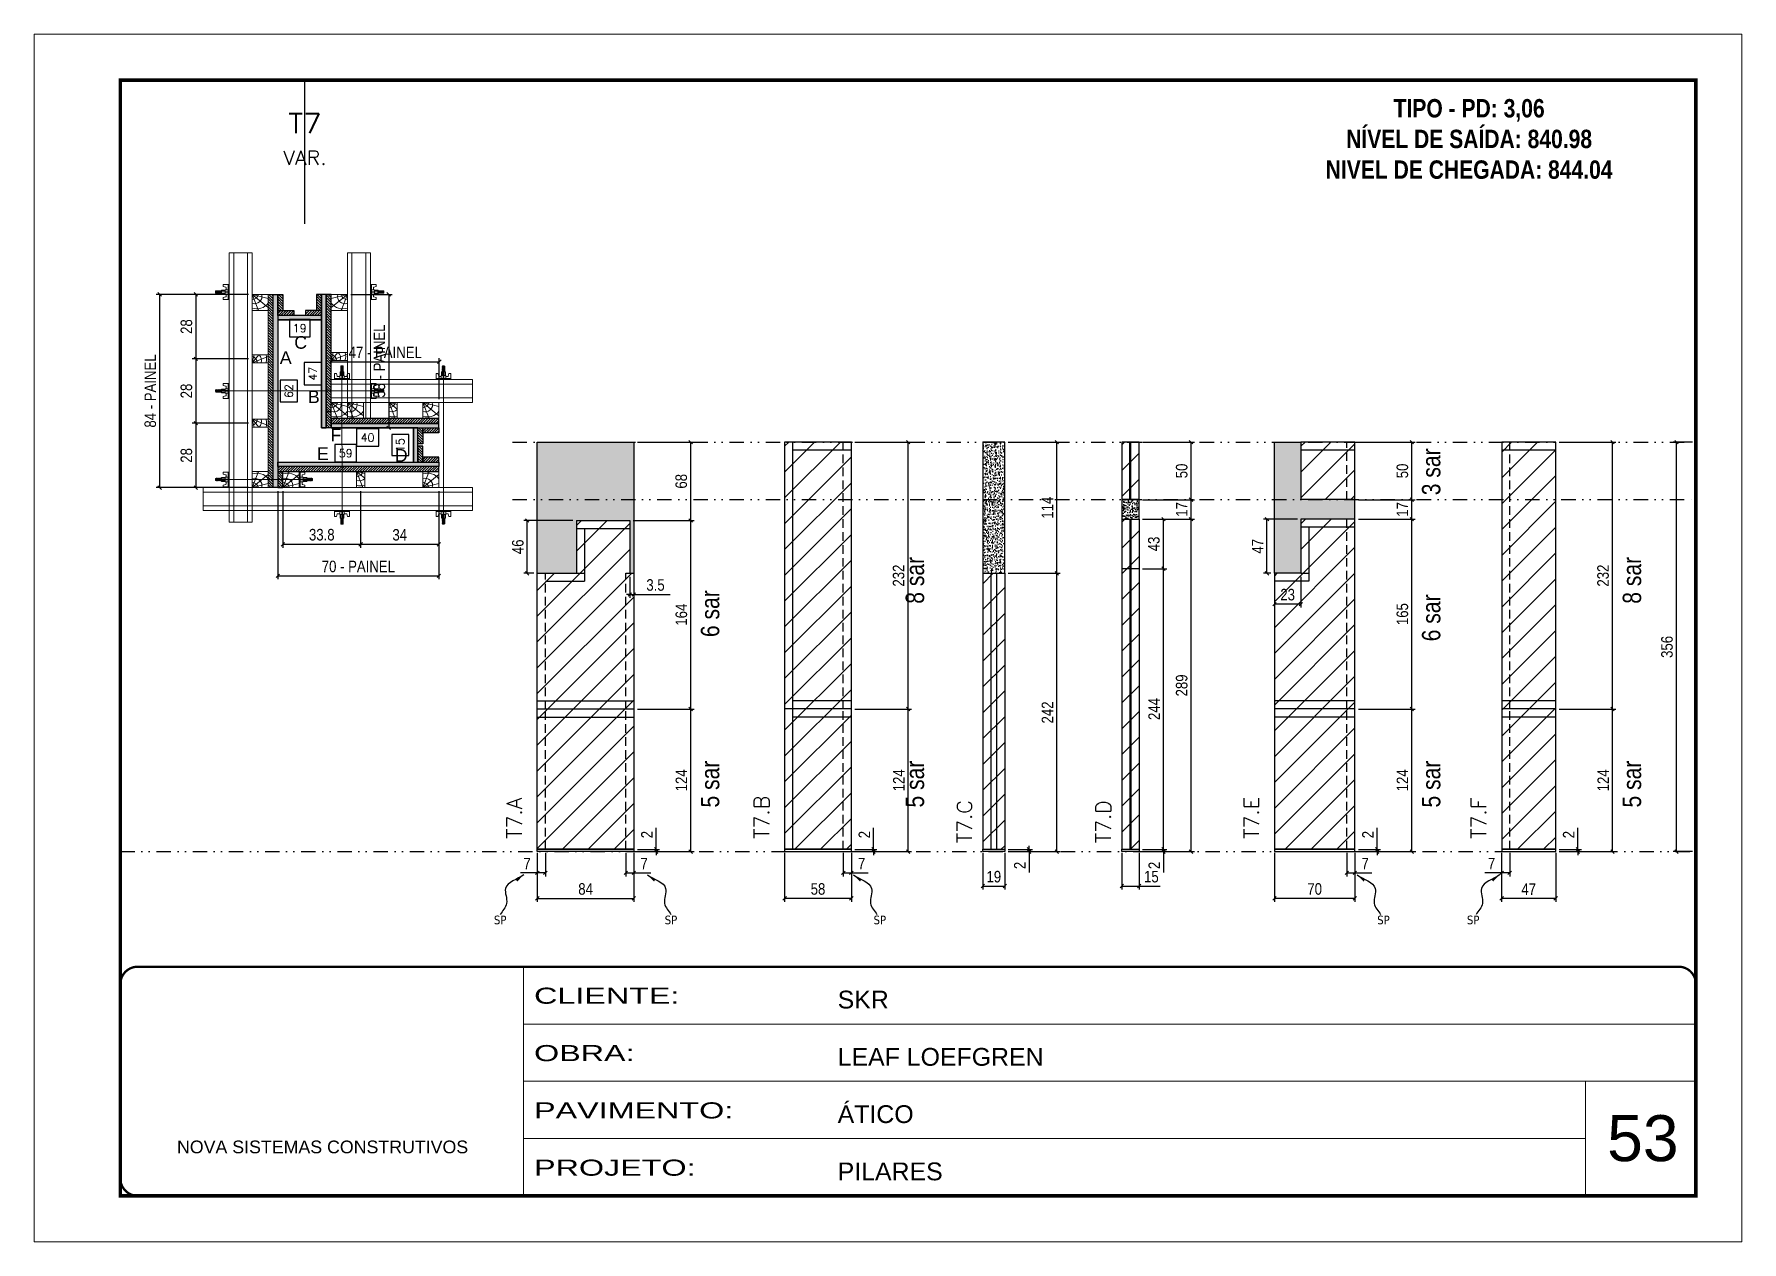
# Model space of a CAD drawing. Extents: x 14400 to 27878, y -21631 to 6985.
# Drawn here: x 14413 to 15898, y -8997 to -7947 of the extents above; entities that cross this region are included whole.
import ezdxf
from ezdxf.enums import TextEntityAlignment as Align

# ---------------------------------------------------------------- set-up
doc = ezdxf.new("R2010")
doc.units = 0
for name, pattern in [('CONTINUO', [0]), ('DASHED', [0.75, 0.5, -0.25]), ('DIVIDE2', [0.625, 0.25, -0.125, 0, -0.125, 0, -0.125]), ('HIDDEN', [0.375, 0.25, -0.125])]:
    doc.linetypes.add(name, pattern=pattern)
for name, color, linetype, lineweight in [('CARIMBO', 255, 'Continuous', 9), ('Folhas', 255, 'Continuous', 9), ('Hachura', 251, 'Continuous', 9), ('Madeira', 126, 'Continuous', 18), ('Perfil Metálico', 224, 'Continuous', 18), ('SARRAFO DE PRESSAO', 251, 'DASHED', 9), ('Texto Seção', 7, 'Continuous', 15)]:
    doc.layers.add(name, color=color, linetype=linetype, lineweight=lineweight)
for name, color, linetype in [('CHAPA', 1, 'Continuous'), ('COTA', 241, 'Continuous'), ('MEIO_PONT', 93, 'Continuous'), ('NOMENCLATURA', 7, 'Continuous'), ('Nível', 160, 'Continuous'), ('Painéis', 200, 'Continuous'), ('SARR_2.2x7', 40, 'Continuous'), ('SARRAFO', 251, 'Continuous'), ('texto', 7, 'Continuous'), ('Texto de Titulo', 7, 'Continuous'), ('Texto Qtd Sarr', 242, 'Continuous'), ('TEXTO_GERAL', 7, 'Continuous')]:
    doc.layers.add(name, color=color, linetype=linetype)
doc.styles.add('ARIAL', font='arial.ttf')
doc.styles.add('ARIAL_NARROW', font='ARIALN.TTF', dxfattribs={"height": 0.2})
doc.styles.add('COTA TECNICA', font='techl___.ttf', dxfattribs={"height": 10})
doc.styles.add('COTA TECNICA 2X', font='techl___.ttf', dxfattribs={"height": 10})
doc.styles.add('COTA TECNICA-50', font='techl___.ttf', dxfattribs={"height": 10})
doc.styles.add('REGUA-120', font='ROMANS.shx', dxfattribs={"height": 15})
doc.styles.add('ROMANC', font='techb___.ttf', dxfattribs={"height": 2.5})
doc.styles.add('ROMANS', font='romans.shx')
doc.styles.get("Standard").update_dxf_attribs({"font": 'arial.ttf'})
doc.styles.add('Tecnologia', font='')
doc.styles.get('Tecnologia').set_extended_font_data('Forgotten Futurist')
doc.dimstyles.new('COTA PAINEL-50', dxfattribs={"dimtxt": 10, "dimasz": 3, "dimexe": 3, "dimexo": 3, "dimgap": 3, "dimtad": 1, "dimdec": 1, "dimzin": 12, "dimdsep": 46, "dimtxsty": 'COTA TECNICA-50', "dimblk1": 'OBLIQUE', "dimblk2": 'OBLIQUE', "dimsah": 1, "dimcen": 0.9, "dimclrd": 4, "dimclre": 4, "dimclrt": 240, "dimadec": 1, "dimazin": 3, "dimtfac": 1, "dimtdec": 1, "dimtmove": 0, "dimatfit": 3, "dimfxl": 1, "dimtolj": 1, "dimtzin": 12, "dimarcsym": 0})
doc.dimstyles.new('PAINEL', dxfattribs={"dimtxt": 10, "dimasz": 3, "dimexe": 3, "dimexo": 3, "dimgap": 3, "dimtad": 1, "dimdec": 1, "dimzin": 12, "dimdsep": 46, "dimtxsty": 'COTA TECNICA', "dimblk1": 'OBLIQUE', "dimblk2": 'OBLIQUE', "dimsah": 1, "dimcen": 0.9, "dimclrd": 4, "dimclre": 4, "dimclrt": 240, "dimadec": 1, "dimazin": 3, "dimtfac": 1, "dimtdec": 1, "dimtmove": 0, "dimatfit": 3, "dimfxl": 1, "dimtolj": 1, "dimtzin": 12, "dimarcsym": 0})
doc.dimstyles.new('SECAO PILAR', dxfattribs={"dimtxt": 10, "dimasz": 3, "dimexe": 3, "dimexo": 3, "dimgap": 3, "dimtad": 1, "dimdec": 1, "dimlfac": 0.5, "dimzin": 12, "dimdsep": 46, "dimtxsty": 'COTA TECNICA 2X', "dimblk1": 'OBLIQUE', "dimblk2": 'OBLIQUE', "dimsah": 1, "dimcen": 0.9, "dimclrd": 256, "dimclre": 256, "dimclrt": 256, "dimadec": 1, "dimazin": 3, "dimtfac": 1, "dimtdec": 1, "dimtmove": 0, "dimatfit": 3, "dimfxl": 1, "dimtolj": 1, "dimtzin": 12, "dimarcsym": 0})
doc.dimstyles.new('SECÇÃO 2', dxfattribs={"dimtxt": 7, "dimasz": 6, "dimexe": 0.18, "dimexo": 2, "dimgap": -4, "dimtad": 3, "dimdec": 1, "dimlfac": 0.5, "dimzin": 12, "dimdsep": 46, "dimtxsty": 'ROMANS', "dimblk": 'ARCHTICK', "dimcen": 0.09, "dimse1": 1, "dimse2": 1, "dimsd1": 1, "dimsd2": 1, "dimclrd": 180, "dimclre": 5, "dimclrt": 1, "dimadec": 0, "dimazin": 3, "dimtfac": 1, "dimtdec": 1, "dimtofl": 0, "dimtmove": 0, "dimatfit": 3, "dimldrblk": 'ARCHTICK', "dimfxl": 1, "dimtolj": 1, "dimtzin": 0, "dimarcsym": 0})
doc.dimstyles.get("Standard").update_dxf_attribs({"dimtxt": 0.18, "dimasz": 0.18, "dimexe": 0.18, "dimexo": 0.0625, "dimgap": 0.09, "dimtad": 0, "dimtih": 1, "dimtoh": 1, "dimdec": 4, "dimzin": 0, "dimdsep": 46, "dimtxsty": 'Standard', "dimcen": 0.09, "dimadec": 0, "dimazin": 0, "dimtfac": 1, "dimtdec": 4, "dimtofl": 0, "dimtmove": 0, "dimatfit": 3, "dimfxl": 1, "dimtolj": 1, "dimtzin": 0, "dimarcsym": 0})
pattern_1 = [(315, (37473.3248, -17455.7279), (1.12253202, 1.12253202), [])]
pattern_2 = [(45, (24034.8684, 14578.0321), (-1.12253202, 1.12253202), [])]
pattern_3 = [(225, (5317.9648, -31115.1842), (1.12253202, -1.12253202), [])]
pattern_4 = [(135, (-8443.4915, 922.1758), (-1.12253202, -1.12253202), [])]
pattern_5 = [(315, (37464.9248, -17455.7279), (1.12253202, 1.12253202), [])]

msp = doc.modelspace()

# ---------------------------------------------------------------- texts
at = {"layer": 'CARIMBO', "style": 'ARIAL'}
msp.add_text('53', height=40, dxfattribs=at).set_placement((15781.328, -8926.605))
at = {"layer": 'NOMENCLATURA', "style": 'ARIAL_NARROW'}
for s, p in [('3 sar', (15636.284, -8347.639)), ('8 sar', (15187.335, -8441.97)), ('8 sar', (15810.87, -8441.97)), ('6 sar', (15009.238, -8470.961)), ('6 sar', (15636.284, -8474.642)), ('5 sar', (15009.238, -8619.142)), ('5 sar', (15187.335, -8619.142)), ('5 sar', (15636.284, -8619.142)), ('5 sar', (15810.87, -8619.142))]:
    msp.add_text(s, height=16, rotation=90, dxfattribs=at).set_placement(p)
at = {"layer": 'NOMENCLATURA', "color": 2, "insert": (15661.306, -8003.164), "char_height": 16, "attachment_point": 2, "style": 'ROMANC'}
msp.add_mtext_dynamic_manual_height_columns('TIPO - PD: 3,06\\PNÍVEL DE SAÍDA: 840.98\\PNIVEL DE CHEGADA: 844.04', width=432.35115, gutter_width=1, heights=[0], dxfattribs=at)
at = {"layer": 'texto', "color": 0, "char_height": 7.5, "attachment_point": 5}
for insert in [(14818.748, -8716.957), (14967.243, -8716.957), (15148.869, -8716.957), (15586.818, -8716.957), (15664.85, -8716.957)]:
    msp.add_mtext('{\\fTahoma|b0|i0|c0|p34;\\C4;SP}', dxfattribs=dict(at, insert=insert))
at = {"layer": 'Texto Seção', "char_height": 13, "attachment_point": 7, "rotation": 90, "style": 'REGUA-120'}
for s, insert, width in [('T7.A', (14837.525, -8646.215), 285.32988), ('T7.B', (15052.622, -8646.215), 285.32988), ('T7.E', (15478.57, -8646.215), 285.32988), ('T7.F', (15676.156, -8646.215), 285.32988), ('T7.C', (15229.004, -8650.054), 370.6998), ('T7.D', (15349.826, -8650.054), 370.6998)]:
    msp.add_mtext(s, dxfattribs=dict(at, insert=insert, width=width))
at = {"layer": 'TEXTO_GERAL', "style": 'ARIAL'}
for s, p in [('C', (14645.209, -8214.772)), ('A', (14632.233, -8227.932)), ('B', (14656.667, -8262.072)), ('F', (14675.933, -8295.243)), ('E', (14664.566, -8311.549)), ('D', (14732.688, -8312.964))]:
    msp.add_text(s, height=11, dxfattribs=at).set_placement(p, align=Align.MIDDLE_CENTER)

# ---------------------------------------------------------------- blocks, each defined once
blk = doc.blocks.new('9999999999')
at = {"color": 30, "linetype": 'CONTINUO'}
for p, q in [((98564.6, 34230.2), (98564.6, 34429.4)), ((98564.6, 34379.6), (99584, 34379.6)), ((98564.6, 34329.8), (99488, 34329.8)), ((99584, 34329.8), (99488, 34329.8)), ((99488, 34329.8), (99488, 34230.2)), ((98564.6, 34280), (99488, 34280))]:
    blk.add_line(p, q, dxfattribs=at)
at = {"color": 30, "linetype": 'CONTINUO', "const_width": 2}
blk.add_lwpolyline([(99584, 34230.2), (99584, 34414.4, 0.414214), (99569, 34429.4), (98229, 34429.4, 0.414214), (98214, 34414.4), (98214, 34245.2, 0.414214), (98229, 34230.2), (99584, 34230.2)], format="xyb", dxfattribs=at)
at = {"layer": 'Folhas'}
blk.add_lwpolyline([(98139, 34190.2), (99624, 34190.2), (99624, 35240.2), (98139, 35240.2)], close=True, dxfattribs=at)
at = {"layer": 'Folhas', "color": 30, "const_width": 3}
blk.add_lwpolyline([(98214, 34230.2), (99584, 34230.2), (99584, 35200.2), (98214, 35200.2)], close=True, dxfattribs=at)
at = {"color": 7, "linetype": 'Continuous', "ltscale": 5, "style": 'ARIAL'}
for s, height, p in [('SKR', 15.48, (98837.7, 34393.1)), ('LEAF LOEFGREN', 15.483, (98837.7, 34343.3)), ('ÁTICO', 15.48, (98837.7, 34293.5)), ('NOVA SISTEMAS CONSTRUTIVOS', 11.059, (98263.2, 34267.2)), ('PILARES', 15.48, (98837.7, 34243.7))]:
    blk.add_text(s, height=height, dxfattribs=at).set_placement(p)
at = {"layer": 'Folhas', "color": 7, "style": 'Tecnologia', "width": 1.5}
for s, p in [('CLIENTE:', (98573.7, 34397.2)), ('OBRA:', (98573.7, 34347.3)), ('PAVIMENTO:', (98573.7, 34297.5)), ('PROJETO:', (98573.7, 34247.7))]:
    blk.add_text(s, height=14, dxfattribs=at).set_placement(p)
blk = doc.blocks.new('PONTALETE')
at = {"layer": 'Madeira'}
for q in [(2.71, 7), (7, 5.76), (7, 1.74)]:
    blk.add_line((0, 0), q, dxfattribs=at)
blk.add_lwpolyline([(0, 0), (7, 0), (7, 7), (0, 7)], close=True, dxfattribs=at)
for centre, radius, start, end in [((2.04, 0.06), 6.23, 37.28179, 109.09128), ((1.09, 0.9), 3.19, 343.60304, 109.98471), ((-0.21, -0.78), 3.09, 14.63219, 86.0383)]:
    blk.add_arc(centre, radius, start, end, dxfattribs=at)
blk = doc.blocks.new('*D2459')
at = {"layer": 'COTA', "color": 180, "lineweight": -2, "transparency": 16777216}
for p, q in [((14642.4, -8247.5), (14627.4, -8247.5)), ((14627.4, -8247.5), (14627.4, -8266.5)), ((14642.4, -8266.5), (14642.4, -8247.5)), ((14627.4, -8266.5), (14642.4, -8266.5))]:
    blk.add_line(p, q, dxfattribs=at)
at = {"layer": 'Defpoints', "color": 0, "transparency": 16777216}
for p in [(14625.4, -8195), (14625.4, -8319), (14646.4, -8319)]:
    blk.add_point(p, dxfattribs=at)
at = {"layer": 'COTA', "color": 1, "transparency": 16777216, "insert": (14634.9, -8257), "char_height": 7, "attachment_point": 5, "rotation": 90, "style": 'ROMANS'}
blk.add_mtext('\\A1;62', dxfattribs=at)
blk = doc.blocks.new('_ArchTick')
at = {"color": 0, "linetype": 'ByBlock', "const_width": 0.15}
blk.add_lwpolyline([(-0.5, -0.5), (0.5, 0.5)], dxfattribs=at)
blk = doc.blocks.new('*D2460')
at = {"layer": 'COTA', "color": 180, "lineweight": -2, "transparency": 16777216}
for p, q in [((14693.9, -8303.6), (14674.9, -8303.6)), ((14674.9, -8303.6), (14674.9, -8318.6)), ((14693.9, -8318.6), (14693.9, -8303.6)), ((14674.9, -8318.6), (14693.9, -8318.6))]:
    blk.add_line(p, q, dxfattribs=at)
at = {"layer": 'Defpoints', "color": 0, "transparency": 16777216}
for p in [(14625.4, -8319), (14743.4, -8319), (14743.4, -8322.6)]:
    blk.add_point(p, dxfattribs=at)
at = {"layer": 'COTA', "color": 1, "transparency": 16777216, "insert": (14684.4, -8311.1), "char_height": 7, "attachment_point": 5, "style": 'ROMANS'}
blk.add_mtext('\\A1;59', dxfattribs=at)
blk = doc.blocks.new('*D2461')
at = {"layer": 'COTA', "color": 180, "lineweight": -2, "transparency": 16777216}
for p, q in [((14713.1, -8290), (14693.8, -8290)), ((14693.8, -8290), (14693.8, -8305)), ((14713.1, -8305), (14713.1, -8290)), ((14693.8, -8305), (14713.1, -8305))]:
    blk.add_line(p, q, dxfattribs=at)
at = {"layer": 'Defpoints', "color": 0, "transparency": 16777216}
for p in [(14663.4, -8289), (14743.4, -8289), (14743.4, -8309)]:
    blk.add_point(p, dxfattribs=at)
at = {"layer": 'COTA', "color": 1, "transparency": 16777216, "insert": (14703.4, -8297.5), "char_height": 7, "attachment_point": 5, "style": 'ROMANS'}
blk.add_mtext('\\A1;40', dxfattribs=at)
blk = doc.blocks.new('*D2462')
at = {"layer": 'COTA', "color": 180, "lineweight": -2, "transparency": 16777216}
for p, q in [((14663.4, -8232.3), (14648.4, -8232.3)), ((14648.4, -8232.3), (14648.4, -8251.6)), ((14663.4, -8251.6), (14663.4, -8232.3)), ((14648.4, -8251.6), (14663.4, -8251.6))]:
    blk.add_line(p, q, dxfattribs=at)
at = {"layer": 'Defpoints', "color": 0, "transparency": 16777216}
for p in [(14663.4, -8195), (14663.4, -8289), (14667.4, -8289)]:
    blk.add_point(p, dxfattribs=at)
at = {"layer": 'COTA', "color": 1, "transparency": 16777216, "insert": (14655.9, -8242), "char_height": 7, "attachment_point": 5, "rotation": 90, "style": 'ROMANS'}
blk.add_mtext('\\A1;47', dxfattribs=at)
blk = doc.blocks.new('*D2463')
at = {"layer": 'COTA', "color": 180, "lineweight": -2, "transparency": 16777216}
for p, q in [((14739.4, -8294.8), (14724.4, -8294.8)), ((14724.4, -8294.8), (14724.4, -8313.1)), ((14739.4, -8313.1), (14739.4, -8294.8)), ((14724.4, -8313.1), (14739.4, -8313.1))]:
    blk.add_line(p, q, dxfattribs=at)
at = {"layer": 'Defpoints', "color": 0, "transparency": 16777216}
for p in [(14743.4, -8289), (14743.4, -8289), (14743.4, -8319)]:
    blk.add_point(p, dxfattribs=at)
at = {"layer": 'COTA', "color": 1, "transparency": 16777216, "insert": (14731.9, -8304), "char_height": 7, "attachment_point": 5, "rotation": 90, "style": 'ROMANS'}
blk.add_mtext('\\A1;15', dxfattribs=at)
blk = doc.blocks.new('*D2464')
at = {"layer": 'COTA', "color": 180, "lineweight": -2, "transparency": 16777216}
for p, q in [((14653.4, -8194.9), (14635.4, -8194.9)), ((14635.4, -8194.9), (14635.4, -8209.9)), ((14653.4, -8209.9), (14653.4, -8194.9)), ((14635.4, -8209.9), (14653.4, -8209.9))]:
    blk.add_line(p, q, dxfattribs=at)
at = {"layer": 'Defpoints', "color": 0, "transparency": 16777216}
for p in [(14625.4, -8195), (14663.4, -8195), (14625.4, -8213.9)]:
    blk.add_point(p, dxfattribs=at)
at = {"layer": 'COTA', "color": 1, "transparency": 16777216, "insert": (14644.4, -8202.4), "char_height": 7, "attachment_point": 5, "style": 'ROMANS'}
blk.add_mtext('\\A1;19', dxfattribs=at)
blk = doc.blocks.new('C')
at = {"layer": 'Hachura', "color": 0}
for p, q in [((0, 3.22), (0, -3.22)), ((0.45, 3.22), (0, 3.22)), ((0.46, 3.16), (0, 3.16)), ((0.46, 3.05), (0, 3.05)), ((0.46, 2.88), (0, 2.88)), ((0, 2.75), (0, -1.16)), ((0.46, 2.65), (0, 2.65)), ((0.46, 2.23), (0, 2.23)), ((0.46, 1.51), (0, 1.51)), ((0.39, 0.49), (0.17, 0.49)), ((0.45, -3.23), (0.45, 3.22)), ((0.45, 3.22), (2.58, 3.22)), ((1.74, 0.97), (0.45, 0.97)), ((1.45, 0.1), (0.45, 0.1)), ((1.35, 1.94), (1.35, 0.96)), ((2.58, 2.39), (1.47, 2.09)), ((1.74, -0.97), (1.74, 0.97)), ((1.74, 0.97), (1.74, 0.84)), ((1.74, 0.97), (1.74, 0.84)), ((1.74, 0.84), (3.35, 0.84)), ((3.35, 0.45), (1.74, 0.45)), ((2.58, 3.22), (2.58, 2.39)), ((3.32, 0.84), (3.32, -0.84)), ((3.35, 0.84), (3.35, -0.84)), ((3.68, 0.45), (3.35, 0.45)), ((3.84, -0.52), (3.35, 0.45)), ((3.35, 0.06), (3.67, -0.57)), ((3.68, 0.45), (4.16, -0.52)), ((3.72, 0.5), (4.25, -0.57)), ((4.37, -0.55), (3.83, 0.53)), ((4.15, 0.45), (3.93, 0.45)), ((4.42, -0.52), (3.93, 0.45)), ((4.15, 0.45), (4.26, 0.45)), ((4.26, 0.45), (4.74, -0.52)), ((4.3, 0.5), (4.83, -0.57)), ((4.95, -0.55), (4.41, 0.53)), ((4.51, 0.45), (4.84, 0.45)), ((5, -0.52), (4.51, 0.45)), ((4.84, 0.45), (5.32, -0.52)), ((4.88, 0.5), (5.41, -0.57)), ((5.53, -0.55), (4.99, 0.53)), ((5.58, -0.52), (5.09, 0.45)), ((5.42, 0.45), (5.09, 0.45)), ((5.58, -0.52), (5.09, 0.45)), ((5.42, 0.45), (5.74, -0.19)), ((5.46, 0.5), (5.74, -0.07)), ((5.74, 0.19), (5.57, 0.53)), ((5.74, 0.32), (5.68, 0.45)), ((5.68, 0.45), (5.74, 0.45)), ((5.74, 0.45), (5.9, 0.29)), ((5.74, 0.45), (5.74, -0.52)), ((5.9, -0.36), (5.9, 0.29)), ((0.45, 0), (0, 0)), ((0.46, -1.52), (0, -1.52)), ((0.46, -2.23), (0, -2.23)), ((0.46, -2.65), (0, -2.65)), ((0.46, -2.88), (0, -2.88)), ((0.46, -3.05), (0, -3.05)), ((0.46, -3.16), (0, -3.16)), ((0, -3.22), (2.57, -3.22)), ((0.08, -0.48), (0.29, -0.48)), ((0.29, -0.48), (0.4, -0.48)), ((0.45, 0), (0.45, -0.97)), ((0.45, -0.16), (1.45, -0.16)), ((0.45, -0.65), (0.45, -0.32)), ((0.45, -3.23), (0.45, -0.65)), ((0.45, -0.97), (1.74, -0.97)), ((1.35, -1.94), (1.35, -0.97)), ((2.58, -2.39), (1.47, -2.1)), ((3.35, -0.32), (1.74, -0.32)), ((3.35, -0.84), (1.74, -0.84)), ((2.58, -3.23), (2.58, -2.39)), ((3.35, -0.07), (3.58, -0.52)), ((3.35, -0.52), (3.58, -0.52)), ((3.84, -0.52), (4.16, -0.52)), ((4.42, -0.52), (4.74, -0.52)), ((4.63, -0.52), (4.74, -0.52)), ((5, -0.52), (5.32, -0.52)), ((5.58, -0.52), (5.74, -0.52)), ((5.74, -0.52), (5.9, -0.36)), ((5.74, -0.52), (5.74, -0.52))]:
    blk.add_line(p, q, dxfattribs=at)
for centre, radius, start, end in [((1.52, 1.94), 0.161, 104.74356, 180), ((1.44, -0.03), 0.129, 272.69497, 87.30503), ((3.81, 0.39), 0.143, 25.56881, 154.43119), ((4.39, 0.39), 0.143, 25.56881, 154.43119), ((4.97, 0.39), 0.143, 25.56881, 154.43119), ((5.55, 0.39), 0.143, 25.56881, 154.43119), ((0.17, -0.37), 0.174, 221.74404, 317.85924), ((1.52, -1.94), 0.161, 180, 255.25644), ((3.71, -0.4), 0.174, 222.14076, 318.25596), ((4.29, -0.4), 0.174, 222.14076, 318.25596), ((4.87, -0.4), 0.174, 222.14076, 318.25596), ((5.45, -0.4), 0.174, 222.14076, 318.25596), ((5.61, -0.4), 0.174, 317.85924, 318.25596)]:
    blk.add_arc(centre, radius, start, end, dxfattribs=at)
blk = doc.blocks.new('titulo1')
at = {"layer": 'Defpoints', "color": 252, "linetype": 'HIDDEN', "ltscale": 2}
blk.add_line((0, 0), (0, 125), dxfattribs=at)
at = {"layer": 'Defpoints', "style": 'ROMANS', "oblique": 15}
blk.add_attdef('FOLHA', text='', height=10, dxfattribs=at).set_placement((0, 15.6), align=Align.MIDDLE_CENTER)
at = {"layer": 'Texto Qtd Sarr', "color": 3, "style": 'ROMANS', "oblique": 15}
for tag, height, p in [('TITULO', 17, (0, 71.4)), ('SEÇÃO', 12, (0, 41.5))]:
    blk.add_attdef(tag, text='', height=height, dxfattribs=at).set_placement(p, align=Align.MIDDLE_CENTER)
blk = doc.blocks.new('_Oblique')
at = {"color": 0, "linetype": 'ByBlock', "lineweight": -2}
blk.add_line((-0.5, -0.5), (0.5, 0.5), dxfattribs=at)
blk = doc.blocks.new('*D2465')
at = {"layer": 'COTA', "lineweight": -2, "transparency": 16777216}
for p, q in [((14600, -8173), (14519.6, -8173)), ((14522.6, -8173), (14522.6, -8341)), ((14600, -8341), (14519.6, -8341))]:
    blk.add_line(p, q, dxfattribs=at)
at = {"layer": 'Defpoints', "color": 0, "transparency": 16777216}
for p in [(14603, -8173), (14522.6, -8341), (14603, -8341)]:
    blk.add_point(p, dxfattribs=at)
at = {"layer": 'COTA', "lineweight": -2, "transparency": 16777216, "xscale": 3, "yscale": 3, "zscale": 3}
for p, rotation in [((14522.6, -8173), 90), ((14522.6, -8341), 270)]:
    blk.add_blockref('_Oblique', p, dxfattribs=dict(at, rotation=rotation))
at = {"layer": 'COTA', "transparency": 16777216, "insert": (14514.5, -8257), "char_height": 10, "attachment_point": 5, "rotation": 90, "style": 'COTA TECNICA 2X'}
blk.add_mtext('\\A1;84 - PAINEL', dxfattribs=at)
blk = doc.blocks.new('*D2466')
at = {"layer": 'COTA', "lineweight": -2, "transparency": 16777216}
for p, q in [((14625.4, -8344), (14625.4, -8420.7)), ((14765.4, -8344), (14765.4, -8420.7)), ((14625.4, -8417.7), (14765.4, -8417.7))]:
    blk.add_line(p, q, dxfattribs=at)
at = {"layer": 'Defpoints', "color": 0, "transparency": 16777216}
for p in [(14625.4, -8341), (14765.4, -8341), (14765.4, -8417.7)]:
    blk.add_point(p, dxfattribs=at)
at = {"layer": 'COTA', "lineweight": -2, "transparency": 16777216, "xscale": 3, "yscale": 3, "zscale": 3, "rotation": 180}
blk.add_blockref('_Oblique', (14625.4, -8417.7), dxfattribs=at)
at = {"layer": 'COTA', "lineweight": -2, "transparency": 16777216, "xscale": 3, "yscale": 3, "zscale": 3}
blk.add_blockref('_Oblique', (14765.4, -8417.7), dxfattribs=at)
at = {"layer": 'COTA', "transparency": 16777216, "insert": (14695.4, -8409.6), "char_height": 10, "attachment_point": 5, "style": 'COTA TECNICA 2X'}
blk.add_mtext('\\A1;70 - PAINEL', dxfattribs=at)
blk = doc.blocks.new('*D2467')
at = {"layer": 'COTA', "lineweight": -2, "transparency": 16777216}
for p, q in [((14688.8, -8173), (14724.8, -8173)), ((14721.8, -8173), (14721.8, -8289)), ((14674.8, -8289), (14724.8, -8289))]:
    blk.add_line(p, q, dxfattribs=at)
at = {"layer": 'Defpoints', "color": 0, "transparency": 16777216}
for p in [(14685.8, -8173), (14671.8, -8289), (14721.8, -8289)]:
    blk.add_point(p, dxfattribs=at)
at = {"layer": 'COTA', "lineweight": -2, "transparency": 16777216, "xscale": 3, "yscale": 3, "zscale": 3}
for p, rotation in [((14721.8, -8173), 90), ((14721.8, -8289), 270)]:
    blk.add_blockref('_Oblique', p, dxfattribs=dict(at, rotation=rotation))
at = {"layer": 'COTA', "transparency": 16777216, "insert": (14713.7, -8231), "char_height": 10, "attachment_point": 5, "rotation": 90, "style": 'COTA TECNICA 2X'}
blk.add_mtext('\\A1;58 - PAINEL', dxfattribs=at)
blk = doc.blocks.new('*D2473')
at = {"layer": 'COTA', "lineweight": -2, "transparency": 16777216}
for p, q in [((14671.8, -8244), (14671.8, -8228.5)), ((14671.8, -8231.5), (14765.8, -8231.5)), ((14765.8, -8264), (14765.8, -8228.5))]:
    blk.add_line(p, q, dxfattribs=at)
at = {"layer": 'Defpoints', "color": 0, "transparency": 16777216}
for p in [(14765.8, -8231.5), (14671.8, -8247), (14765.8, -8267)]:
    blk.add_point(p, dxfattribs=at)
at = {"layer": 'COTA', "lineweight": -2, "transparency": 16777216, "xscale": 3, "yscale": 3, "zscale": 3, "rotation": 180}
blk.add_blockref('_Oblique', (14671.8, -8231.5), dxfattribs=at)
at = {"layer": 'COTA', "lineweight": -2, "transparency": 16777216, "xscale": 3, "yscale": 3, "zscale": 3}
blk.add_blockref('_Oblique', (14765.8, -8231.5), dxfattribs=at)
at = {"layer": 'COTA', "transparency": 16777216, "insert": (14718.8, -8223.4), "char_height": 10, "attachment_point": 5, "style": 'COTA TECNICA 2X'}
blk.add_mtext('\\A1;47 - PAINEL', dxfattribs=at)
blk = doc.blocks.new('MEIO PONTALETE')
at = {"layer": 'Madeira'}
for q in [(2.71, 7), (3.5, 2.88), (3.5, 0.87)]:
    blk.add_line((0, 0), q, dxfattribs=at)
blk.add_lwpolyline([(0, 0), (3.5, 0), (3.5, 7), (0, 7)], close=True, dxfattribs=at)
for centre, radius, start, end in [((2.04, 0.06), 6.23, 76.44987, 109.09128), ((1.09, 0.9), 3.19, 40.90626, 109.98471), ((-0.21, -0.78), 3.09, 14.63219, 86.0383)]:
    blk.add_arc(centre, radius, start, end, dxfattribs=at)
blk = doc.blocks.new('*D2472')
at = {"layer": 'COTA', "lineweight": -2, "transparency": 16777216}
for p, q in [((14600, -8173), (14551, -8173)), ((14554, -8173), (14554, -8229)), ((14600, -8229), (14551, -8229))]:
    blk.add_line(p, q, dxfattribs=at)
at = {"layer": 'Defpoints', "color": 0, "transparency": 16777216}
for p in [(14603, -8173), (14554, -8229), (14603, -8229)]:
    blk.add_point(p, dxfattribs=at)
at = {"layer": 'COTA', "lineweight": -2, "transparency": 16777216, "xscale": 3, "yscale": 3, "zscale": 3}
for p, rotation in [((14554, -8173), 90), ((14554, -8229), 270)]:
    blk.add_blockref('_Oblique', p, dxfattribs=dict(at, rotation=rotation))
at = {"layer": 'COTA', "transparency": 16777216, "insert": (14545.9, -8201), "char_height": 10, "attachment_point": 5, "rotation": 90, "style": 'COTA TECNICA 2X'}
blk.add_mtext('\\A1;28', dxfattribs=at)
blk = doc.blocks.new('*D2468')
at = {"layer": 'COTA', "lineweight": -2, "transparency": 16777216}
for p, q in [((14600, -8229), (14551, -8229)), ((14554, -8229), (14554, -8285)), ((14600, -8285), (14551, -8285))]:
    blk.add_line(p, q, dxfattribs=at)
at = {"layer": 'Defpoints', "color": 0, "transparency": 16777216}
for p in [(14603, -8229), (14554, -8285), (14603, -8285)]:
    blk.add_point(p, dxfattribs=at)
at = {"layer": 'COTA', "lineweight": -2, "transparency": 16777216, "xscale": 3, "yscale": 3, "zscale": 3}
for p, rotation in [((14554, -8229), 90), ((14554, -8285), 270)]:
    blk.add_blockref('_Oblique', p, dxfattribs=dict(at, rotation=rotation))
at = {"layer": 'COTA', "transparency": 16777216, "insert": (14545.9, -8257), "char_height": 10, "attachment_point": 5, "rotation": 90, "style": 'COTA TECNICA 2X'}
blk.add_mtext('\\A1;28', dxfattribs=at)
blk = doc.blocks.new('*D2469')
at = {"layer": 'COTA', "lineweight": -2, "transparency": 16777216}
for p, q in [((14600, -8285), (14551, -8285)), ((14554, -8285), (14554, -8341)), ((14580, -8341), (14551, -8341))]:
    blk.add_line(p, q, dxfattribs=at)
at = {"layer": 'Defpoints', "color": 0, "transparency": 16777216}
for p in [(14603, -8285), (14554, -8341), (14583, -8341)]:
    blk.add_point(p, dxfattribs=at)
at = {"layer": 'COTA', "lineweight": -2, "transparency": 16777216, "xscale": 3, "yscale": 3, "zscale": 3}
for p, rotation in [((14554, -8285), 90), ((14554, -8341), 270)]:
    blk.add_blockref('_Oblique', p, dxfattribs=dict(at, rotation=rotation))
at = {"layer": 'COTA', "transparency": 16777216, "insert": (14545.9, -8313), "char_height": 10, "attachment_point": 5, "rotation": 90, "style": 'COTA TECNICA 2X'}
blk.add_mtext('\\A1;28', dxfattribs=at)
blk = doc.blocks.new('*D2470')
at = {"layer": 'COTA', "lineweight": -2, "transparency": 16777216}
for p, q in [((14629.8, -8344), (14629.8, -8393.3)), ((14697.4, -8344), (14697.4, -8393.3)), ((14629.8, -8390.3), (14697.4, -8390.3))]:
    blk.add_line(p, q, dxfattribs=at)
at = {"layer": 'Defpoints', "color": 0, "transparency": 16777216}
for p in [(14629.8, -8341), (14697.4, -8341), (14697.4, -8390.3)]:
    blk.add_point(p, dxfattribs=at)
at = {"layer": 'COTA', "lineweight": -2, "transparency": 16777216, "xscale": 3, "yscale": 3, "zscale": 3, "rotation": 180}
blk.add_blockref('_Oblique', (14629.8, -8390.3), dxfattribs=at)
at = {"layer": 'COTA', "lineweight": -2, "transparency": 16777216, "xscale": 3, "yscale": 3, "zscale": 3}
blk.add_blockref('_Oblique', (14697.4, -8390.3), dxfattribs=at)
at = {"layer": 'COTA', "transparency": 16777216, "insert": (14663.6, -8382), "char_height": 10, "attachment_point": 5, "style": 'COTA TECNICA 2X'}
blk.add_mtext('\\A1;33.8', dxfattribs=at)
blk = doc.blocks.new('*D2471')
at = {"layer": 'COTA', "lineweight": -2, "transparency": 16777216}
for p, q in [((14697.4, -8344), (14697.4, -8393.3)), ((14765.4, -8344), (14765.4, -8393.3)), ((14697.4, -8390.3), (14765.4, -8390.3))]:
    blk.add_line(p, q, dxfattribs=at)
at = {"layer": 'Defpoints', "color": 0, "transparency": 16777216}
for p in [(14697.4, -8341), (14765.4, -8341), (14765.4, -8390.3)]:
    blk.add_point(p, dxfattribs=at)
at = {"layer": 'COTA', "lineweight": -2, "transparency": 16777216, "xscale": 3, "yscale": 3, "zscale": 3, "rotation": 180}
blk.add_blockref('_Oblique', (14697.4, -8390.3), dxfattribs=at)
at = {"layer": 'COTA', "lineweight": -2, "transparency": 16777216, "xscale": 3, "yscale": 3, "zscale": 3}
blk.add_blockref('_Oblique', (14765.4, -8390.3), dxfattribs=at)
at = {"layer": 'COTA', "transparency": 16777216, "insert": (14731.4, -8382.1), "char_height": 10, "attachment_point": 5, "style": 'COTA TECNICA 2X'}
blk.add_mtext('\\A1;34', dxfattribs=at)
blk = doc.blocks.new('*D2477')
at = {"layer": 'COTA', "color": 4, "lineweight": -2, "transparency": 16777216}
for p, q in [((14851, -8658.5), (14851, -8701.1)), ((14935, -8658.5), (14935, -8701.1)), ((14851, -8698.1), (14935, -8698.1))]:
    blk.add_line(p, q, dxfattribs=at)
at = {"layer": 'Defpoints', "color": 0, "transparency": 16777216}
for p in [(14851, -8655.5), (14935, -8655.5), (14935, -8698.1)]:
    blk.add_point(p, dxfattribs=at)
at = {"layer": 'COTA', "color": 4, "lineweight": -2, "transparency": 16777216, "xscale": 3, "yscale": 3, "zscale": 3, "rotation": 180}
blk.add_blockref('_Oblique', (14851, -8698.1), dxfattribs=at)
at = {"layer": 'COTA', "color": 4, "lineweight": -2, "transparency": 16777216, "xscale": 3, "yscale": 3, "zscale": 3}
blk.add_blockref('_Oblique', (14935, -8698.1), dxfattribs=at)
at = {"layer": 'COTA', "color": 240, "transparency": 16777216, "insert": (14893, -8690), "char_height": 10, "attachment_point": 5, "style": 'COTA TECNICA'}
blk.add_mtext('\\A1;84', dxfattribs=at)
blk = doc.blocks.new('*D2478')
at = {"layer": 'COTA', "color": 4, "lineweight": -2, "transparency": 16777216}
for p, q in [((14851, -8660.5), (14851, -8679)), ((14858, -8658.5), (14858, -8679)), ((14851, -8676), (14836.3, -8676)), ((14858, -8676), (14851, -8676))]:
    blk.add_line(p, q, dxfattribs=at)
at = {"layer": 'Defpoints', "color": 0, "transparency": 16777216}
for p in [(14851, -8657.5), (14858, -8655.5), (14851, -8676)]:
    blk.add_point(p, dxfattribs=at)
at = {"layer": 'COTA', "color": 4, "lineweight": -2, "transparency": 16777216, "xscale": 3, "yscale": 3, "zscale": 3, "rotation": 180}
blk.add_blockref('_Oblique', (14851, -8676), dxfattribs=at)
at = {"layer": 'COTA', "color": 4, "lineweight": -2, "transparency": 16777216, "xscale": 3, "yscale": 3, "zscale": 3}
blk.add_blockref('_Oblique', (14858, -8676), dxfattribs=at)
at = {"layer": 'COTA', "color": 240, "transparency": 16777216, "insert": (14842.1, -8667.9), "char_height": 10, "attachment_point": 5, "style": 'COTA TECNICA-50'}
blk.add_mtext('\\A1;7', dxfattribs=at)
blk = doc.blocks.new('*D2479')
at = {"layer": 'COTA', "color": 4, "lineweight": -2, "transparency": 16777216}
for p, q in [((14954.3, -8655.5), (14954.3, -8636.7)), ((14938, -8655.5), (14957.3, -8655.5)), ((14938, -8657.5), (14957.3, -8657.5)), ((14954.3, -8657.5), (14954.3, -8655.5)), ((14954.3, -8657.5), (14954.3, -8660.5))]:
    blk.add_line(p, q, dxfattribs=at)
at = {"layer": 'Defpoints', "color": 0, "transparency": 16777216}
for p in [(14935, -8655.5), (14935, -8657.5), (14954.3, -8657.5)]:
    blk.add_point(p, dxfattribs=at)
at = {"layer": 'COTA', "color": 4, "lineweight": -2, "transparency": 16777216, "xscale": 3, "yscale": 3, "zscale": 3}
for p, rotation in [((14954.3, -8655.5), 270), ((14954.3, -8657.5), 90)]:
    blk.add_blockref('_Oblique', p, dxfattribs=dict(at, rotation=rotation))
at = {"layer": 'COTA', "color": 240, "transparency": 16777216, "insert": (14946.3, -8642.7), "char_height": 10, "attachment_point": 5, "rotation": 90, "style": 'COTA TECNICA-50'}
blk.add_mtext('\\A1;2', dxfattribs=at)
blk = doc.blocks.new('*D2480')
at = {"layer": 'COTA', "color": 4, "linetype": 'ByBlock', "lineweight": -2, "transparency": 16777216}
for p, q in [((14938, -8533.5), (14987.4, -8533.5)), ((14984.4, -8657.5), (14984.4, -8533.5)), ((14938, -8657.5), (14987.4, -8657.5))]:
    blk.add_line(p, q, dxfattribs=at)
at = {"layer": 'Defpoints', "color": 0, "linetype": 'ByBlock', "transparency": 16777216}
for p in [(14935, -8533.5), (14984.4, -8533.5), (14935, -8657.5)]:
    blk.add_point(p, dxfattribs=at)
at = {"layer": 'COTA', "color": 4, "linetype": 'ByBlock', "lineweight": -2, "transparency": 16777216, "xscale": 3, "yscale": 3, "zscale": 3}
for p, rotation in [((14984.4, -8533.5), 90), ((14984.4, -8657.5), 270)]:
    blk.add_blockref('_Oblique', p, dxfattribs=dict(at, rotation=rotation))
at = {"layer": 'COTA', "color": 240, "linetype": 'ByBlock', "transparency": 16777216, "insert": (14976.3, -8595.5), "char_height": 10, "attachment_point": 5, "rotation": 90, "style": 'COTA TECNICA'}
blk.add_mtext('\\A1;124', dxfattribs=at)
blk = doc.blocks.new('*D2475')
at = {"layer": 'COTA', "color": 4, "linetype": 'ByBlock', "lineweight": -2, "transparency": 16777216}
for p, q in [((14938, -8533.5), (14987.4, -8533.5)), ((14984.4, -8657.5), (14984.4, -8533.5)), ((14938, -8657.5), (14987.4, -8657.5))]:
    blk.add_line(p, q, dxfattribs=at)
at = {"layer": 'Defpoints', "color": 0, "linetype": 'ByBlock', "transparency": 16777216}
for p in [(14935, -8533.5), (14984.4, -8533.5), (14935, -8657.5)]:
    blk.add_point(p, dxfattribs=at)
at = {"layer": 'COTA', "color": 4, "linetype": 'ByBlock', "lineweight": -2, "transparency": 16777216, "xscale": 3, "yscale": 3, "zscale": 3}
for p, rotation in [((14984.4, -8533.5), 90), ((14984.4, -8657.5), 270)]:
    blk.add_blockref('_Oblique', p, dxfattribs=dict(at, rotation=rotation))
at = {"layer": 'COTA', "color": 240, "linetype": 'ByBlock', "transparency": 16777216, "insert": (14976.3, -8595.5), "char_height": 10, "attachment_point": 5, "rotation": 90, "style": 'COTA TECNICA'}
blk.add_mtext('\\A1;124', dxfattribs=at)
blk = doc.blocks.new('*D2476')
at = {"layer": 'COTA', "color": 4, "lineweight": -2, "transparency": 16777216}
for p, q in [((14934.5, -8369.5), (14987.4, -8369.5)), ((14984.4, -8533.5), (14984.4, -8369.5)), ((14938, -8533.5), (14987.4, -8533.5))]:
    blk.add_line(p, q, dxfattribs=at)
at = {"layer": 'Defpoints', "color": 0, "transparency": 16777216}
for p in [(14931.5, -8369.5), (14984.4, -8369.5), (14935, -8533.5)]:
    blk.add_point(p, dxfattribs=at)
at = {"layer": 'COTA', "color": 4, "lineweight": -2, "transparency": 16777216, "xscale": 3, "yscale": 3, "zscale": 3}
for p, rotation in [((14984.4, -8369.5), 90), ((14984.4, -8533.5), 270)]:
    blk.add_blockref('_Oblique', p, dxfattribs=dict(at, rotation=rotation))
at = {"layer": 'COTA', "color": 240, "transparency": 16777216, "insert": (14976.3, -8451.5), "char_height": 10, "attachment_point": 5, "rotation": 90, "style": 'COTA TECNICA'}
blk.add_mtext('\\A1;164', dxfattribs=at)
blk = doc.blocks.new('*D2474')
at = {"layer": 'COTA', "color": 4, "lineweight": -2, "transparency": 16777216}
for p, q in [((14928, -8658.5), (14928, -8679)), ((14935, -8660.5), (14935, -8679)), ((14928, -8676), (14935, -8676)), ((14935, -8676), (14949.7, -8676))]:
    blk.add_line(p, q, dxfattribs=at)
at = {"layer": 'Defpoints', "color": 0, "transparency": 16777216}
for p in [(14928, -8655.5), (14935, -8657.5), (14935, -8676)]:
    blk.add_point(p, dxfattribs=at)
at = {"layer": 'COTA', "color": 4, "lineweight": -2, "transparency": 16777216, "xscale": 3, "yscale": 3, "zscale": 3, "rotation": 180}
blk.add_blockref('_Oblique', (14928, -8676), dxfattribs=at)
at = {"layer": 'COTA', "color": 4, "lineweight": -2, "transparency": 16777216, "xscale": 3, "yscale": 3, "zscale": 3}
blk.add_blockref('_Oblique', (14935, -8676), dxfattribs=at)
at = {"layer": 'COTA', "color": 240, "transparency": 16777216, "insert": (14943.9, -8667.9), "char_height": 10, "attachment_point": 5, "style": 'COTA TECNICA-50'}
blk.add_mtext('\\A1;7', dxfattribs=at)
blk = doc.blocks.new('*D2481')
at = {"layer": 'COTA', "color": 4, "lineweight": -2, "transparency": 16777216}
for p, q in [((14938, -8301.5), (14987.4, -8301.5)), ((14984.4, -8369.5), (14984.4, -8301.5)), ((14934.5, -8369.5), (14987.4, -8369.5))]:
    blk.add_line(p, q, dxfattribs=at)
at = {"layer": 'Defpoints', "color": 0, "transparency": 16777216}
for p in [(14935, -8301.5), (14984.4, -8301.5), (14931.5, -8369.5)]:
    blk.add_point(p, dxfattribs=at)
at = {"layer": 'COTA', "color": 4, "lineweight": -2, "transparency": 16777216, "xscale": 3, "yscale": 3, "zscale": 3}
for p, rotation in [((14984.4, -8301.5), 90), ((14984.4, -8369.5), 270)]:
    blk.add_blockref('_Oblique', p, dxfattribs=dict(at, rotation=rotation))
at = {"layer": 'COTA', "color": 240, "transparency": 16777216, "insert": (14976.2, -8335.5), "char_height": 10, "attachment_point": 5, "rotation": 90, "style": 'COTA TECNICA'}
blk.add_mtext('\\A1;68', dxfattribs=at)
blk = doc.blocks.new('*D2482')
at = {"layer": 'COTA', "color": 4, "lineweight": -2, "transparency": 16777216}
for p, q in [((15066.1, -8658.5), (15066.1, -8701.1)), ((15124.1, -8658.5), (15124.1, -8701.1)), ((15124.1, -8698.1), (15066.1, -8698.1))]:
    blk.add_line(p, q, dxfattribs=at)
at = {"layer": 'Defpoints', "color": 0, "transparency": 16777216}
for p in [(15066.1, -8655.5), (15124.1, -8655.5), (15066.1, -8698.1)]:
    blk.add_point(p, dxfattribs=at)
at = {"layer": 'COTA', "color": 4, "lineweight": -2, "transparency": 16777216, "xscale": 3, "yscale": 3, "zscale": 3, "rotation": 180}
blk.add_blockref('_Oblique', (15066.1, -8698.1), dxfattribs=at)
at = {"layer": 'COTA', "color": 4, "lineweight": -2, "transparency": 16777216, "xscale": 3, "yscale": 3, "zscale": 3}
blk.add_blockref('_Oblique', (15124.1, -8698.1), dxfattribs=at)
at = {"layer": 'COTA', "color": 240, "transparency": 16777216, "insert": (15095.1, -8690), "char_height": 10, "attachment_point": 5, "style": 'COTA TECNICA'}
blk.add_mtext('\\A1;58', dxfattribs=at)
blk = doc.blocks.new('*D2483')
at = {"layer": 'COTA', "color": 4, "lineweight": -2, "transparency": 16777216}
for p, q in [((15117.1, -8658.5), (15117.1, -8679)), ((15124.1, -8660.5), (15124.1, -8679)), ((15117.1, -8676), (15124.1, -8676)), ((15124.1, -8676), (15138.8, -8676))]:
    blk.add_line(p, q, dxfattribs=at)
at = {"layer": 'Defpoints', "color": 0, "transparency": 16777216}
for p in [(15117.1, -8655.5), (15124.1, -8657.5), (15124.1, -8676)]:
    blk.add_point(p, dxfattribs=at)
at = {"layer": 'COTA', "color": 4, "lineweight": -2, "transparency": 16777216, "xscale": 3, "yscale": 3, "zscale": 3, "rotation": 180}
blk.add_blockref('_Oblique', (15117.1, -8676), dxfattribs=at)
at = {"layer": 'COTA', "color": 4, "lineweight": -2, "transparency": 16777216, "xscale": 3, "yscale": 3, "zscale": 3}
blk.add_blockref('_Oblique', (15124.1, -8676), dxfattribs=at)
at = {"layer": 'COTA', "color": 240, "transparency": 16777216, "insert": (15133, -8667.9), "char_height": 10, "attachment_point": 5, "style": 'COTA TECNICA-50'}
blk.add_mtext('\\A1;7', dxfattribs=at)
blk = doc.blocks.new('*D2485')
at = {"layer": 'COTA', "color": 4, "linetype": 'ByBlock', "lineweight": -2, "transparency": 16777216}
for p, q in [((15127.1, -8533.5), (15176.5, -8533.5)), ((15173.5, -8657.5), (15173.5, -8533.5)), ((15127.1, -8657.5), (15176.5, -8657.5))]:
    blk.add_line(p, q, dxfattribs=at)
at = {"layer": 'Defpoints', "color": 0, "linetype": 'ByBlock', "transparency": 16777216}
for p in [(15124.1, -8533.5), (15173.5, -8533.5), (15124.1, -8657.5)]:
    blk.add_point(p, dxfattribs=at)
at = {"layer": 'COTA', "color": 4, "linetype": 'ByBlock', "lineweight": -2, "transparency": 16777216, "xscale": 3, "yscale": 3, "zscale": 3}
for p, rotation in [((15173.5, -8533.5), 90), ((15173.5, -8657.5), 270)]:
    blk.add_blockref('_Oblique', p, dxfattribs=dict(at, rotation=rotation))
at = {"layer": 'COTA', "color": 240, "linetype": 'ByBlock', "transparency": 16777216, "insert": (15165.4, -8595.5), "char_height": 10, "attachment_point": 5, "rotation": 90, "style": 'COTA TECNICA'}
blk.add_mtext('\\A1;124', dxfattribs=at)
blk = doc.blocks.new('*D2484')
at = {"layer": 'COTA', "color": 4, "lineweight": -2, "transparency": 16777216}
for p, q in [((15143.4, -8655.5), (15143.4, -8636.7)), ((15127.1, -8655.5), (15146.4, -8655.5)), ((15127.1, -8657.5), (15146.4, -8657.5)), ((15143.4, -8657.5), (15143.4, -8655.5)), ((15143.4, -8657.5), (15143.4, -8660.5))]:
    blk.add_line(p, q, dxfattribs=at)
at = {"layer": 'Defpoints', "color": 0, "transparency": 16777216}
for p in [(15124.1, -8655.5), (15124.1, -8657.5), (15143.4, -8657.5)]:
    blk.add_point(p, dxfattribs=at)
at = {"layer": 'COTA', "color": 4, "lineweight": -2, "transparency": 16777216, "xscale": 3, "yscale": 3, "zscale": 3}
for p, rotation in [((15143.4, -8655.5), 270), ((15143.4, -8657.5), 90)]:
    blk.add_blockref('_Oblique', p, dxfattribs=dict(at, rotation=rotation))
at = {"layer": 'COTA', "color": 240, "transparency": 16777216, "insert": (15135.4, -8642.7), "char_height": 10, "attachment_point": 5, "rotation": 90, "style": 'COTA TECNICA-50'}
blk.add_mtext('\\A1;2', dxfattribs=at)
blk = doc.blocks.new('*D2486')
at = {"layer": 'COTA', "color": 4, "linetype": 'ByBlock', "lineweight": -2, "transparency": 16777216}
for p, q in [((15127.1, -8533.5), (15176.5, -8533.5)), ((15173.5, -8657.5), (15173.5, -8533.5)), ((15127.1, -8657.5), (15176.5, -8657.5))]:
    blk.add_line(p, q, dxfattribs=at)
at = {"layer": 'Defpoints', "color": 0, "linetype": 'ByBlock', "transparency": 16777216}
for p in [(15124.1, -8533.5), (15173.5, -8533.5), (15124.1, -8657.5)]:
    blk.add_point(p, dxfattribs=at)
at = {"layer": 'COTA', "color": 4, "linetype": 'ByBlock', "lineweight": -2, "transparency": 16777216, "xscale": 3, "yscale": 3, "zscale": 3}
for p, rotation in [((15173.5, -8533.5), 90), ((15173.5, -8657.5), 270)]:
    blk.add_blockref('_Oblique', p, dxfattribs=dict(at, rotation=rotation))
at = {"layer": 'COTA', "color": 240, "linetype": 'ByBlock', "transparency": 16777216, "insert": (15165.4, -8595.5), "char_height": 10, "attachment_point": 5, "rotation": 90, "style": 'COTA TECNICA'}
blk.add_mtext('\\A1;124', dxfattribs=at)
blk = doc.blocks.new('*D2487')
at = {"layer": 'COTA', "color": 4, "lineweight": -2, "transparency": 16777216}
for p, q in [((15127.1, -8301.5), (15176.5, -8301.5)), ((15173.5, -8533.5), (15173.5, -8301.5)), ((15127.1, -8533.5), (15176.5, -8533.5))]:
    blk.add_line(p, q, dxfattribs=at)
at = {"layer": 'Defpoints', "color": 0, "transparency": 16777216}
for p in [(15124.1, -8301.5), (15173.5, -8301.5), (15124.1, -8533.5)]:
    blk.add_point(p, dxfattribs=at)
at = {"layer": 'COTA', "color": 4, "lineweight": -2, "transparency": 16777216, "xscale": 3, "yscale": 3, "zscale": 3}
for p, rotation in [((15173.5, -8301.5), 90), ((15173.5, -8533.5), 270)]:
    blk.add_blockref('_Oblique', p, dxfattribs=dict(at, rotation=rotation))
at = {"layer": 'COTA', "color": 240, "transparency": 16777216, "insert": (15165.2, -8417.5), "char_height": 10, "attachment_point": 5, "rotation": 90, "style": 'COTA TECNICA'}
blk.add_mtext('\\A1;232', dxfattribs=at)
blk = doc.blocks.new('*D2488')
at = {"layer": 'COTA', "color": 4, "lineweight": -2, "transparency": 16777216}
for p, q in [((15359.3, -8658.5), (15359.3, -8690.4)), ((15374.3, -8658.5), (15374.3, -8690.4)), ((15359.3, -8687.4), (15374.3, -8687.4)), ((15374.3, -8687.4), (15392.6, -8687.4))]:
    blk.add_line(p, q, dxfattribs=at)
at = {"layer": 'Defpoints', "color": 0, "transparency": 16777216}
for p in [(15359.3, -8655.5), (15374.3, -8655.5), (15374.3, -8687.4)]:
    blk.add_point(p, dxfattribs=at)
at = {"layer": 'COTA', "color": 4, "lineweight": -2, "transparency": 16777216, "xscale": 3, "yscale": 3, "zscale": 3, "rotation": 180}
blk.add_blockref('_Oblique', (15359.3, -8687.4), dxfattribs=at)
at = {"layer": 'COTA', "color": 4, "lineweight": -2, "transparency": 16777216, "xscale": 3, "yscale": 3, "zscale": 3}
blk.add_blockref('_Oblique', (15374.3, -8687.4), dxfattribs=at)
at = {"layer": 'COTA', "color": 240, "transparency": 16777216, "insert": (15385, -8679.3), "char_height": 10, "attachment_point": 5, "style": 'COTA TECNICA'}
blk.add_mtext('\\A1;15', dxfattribs=at)
blk = doc.blocks.new('*D2489')
at = {"layer": 'COTA', "color": 4, "lineweight": -2, "transparency": 16777216}
for p, q in [((15377.3, -8655.5), (15398.5, -8655.5)), ((15377.3, -8657.5), (15398.5, -8657.5)), ((15395.5, -8655.5), (15395.5, -8652.5)), ((15395.5, -8655.5), (15395.5, -8657.5)), ((15395.5, -8657.5), (15395.5, -8675.6))]:
    blk.add_line(p, q, dxfattribs=at)
at = {"layer": 'Defpoints', "color": 0, "transparency": 16777216}
for p in [(15374.3, -8655.5), (15374.3, -8657.5), (15395.5, -8655.5)]:
    blk.add_point(p, dxfattribs=at)
at = {"layer": 'COTA', "color": 4, "lineweight": -2, "transparency": 16777216, "xscale": 3, "yscale": 3, "zscale": 3}
for p, rotation in [((15395.5, -8655.5), 270), ((15395.5, -8657.5), 90)]:
    blk.add_blockref('_Oblique', p, dxfattribs=dict(at, rotation=rotation))
at = {"layer": 'COTA', "color": 240, "transparency": 16777216, "insert": (15387.5, -8669.5), "char_height": 10, "attachment_point": 5, "rotation": 90, "style": 'COTA TECNICA-50'}
blk.add_mtext('\\A1;2', dxfattribs=at)
blk = doc.blocks.new('*D2490')
at = {"layer": 'COTA', "color": 4, "lineweight": -2, "transparency": 16777216}
for p, q in [((15377.3, -8368.5), (15422.5, -8368.5)), ((15419.5, -8657.5), (15419.5, -8368.5)), ((15377.3, -8657.5), (15422.5, -8657.5))]:
    blk.add_line(p, q, dxfattribs=at)
at = {"layer": 'Defpoints', "color": 0, "transparency": 16777216}
for p in [(15374.3, -8368.5), (15419.5, -8368.5), (15374.3, -8657.5)]:
    blk.add_point(p, dxfattribs=at)
at = {"layer": 'COTA', "color": 4, "lineweight": -2, "transparency": 16777216, "xscale": 3, "yscale": 3, "zscale": 3}
for p, rotation in [((15419.5, -8368.5), 90), ((15419.5, -8657.5), 270)]:
    blk.add_blockref('_Oblique', p, dxfattribs=dict(at, rotation=rotation))
at = {"layer": 'COTA', "color": 240, "transparency": 16777216, "insert": (15411.4, -8513), "char_height": 10, "attachment_point": 5, "rotation": 90, "style": 'COTA TECNICA-50'}
blk.add_mtext('\\A1;289', dxfattribs=at)
blk = doc.blocks.new('*D2494')
at = {"layer": 'COTA', "color": 4, "lineweight": -2, "transparency": 16777216}
for p, q in [((15377.3, -8351.5), (15422.5, -8351.5)), ((15419.5, -8368.5), (15419.5, -8351.5)), ((15377.3, -8368.5), (15422.5, -8368.5))]:
    blk.add_line(p, q, dxfattribs=at)
at = {"layer": 'Defpoints', "color": 0, "transparency": 16777216}
for p in [(15374.3, -8351.5), (15419.5, -8351.5), (15374.3, -8368.5)]:
    blk.add_point(p, dxfattribs=at)
at = {"layer": 'COTA', "color": 4, "lineweight": -2, "transparency": 16777216, "xscale": 3, "yscale": 3, "zscale": 3}
for p, rotation in [((15419.5, -8351.5), 90), ((15419.5, -8368.5), 270)]:
    blk.add_blockref('_Oblique', p, dxfattribs=dict(at, rotation=rotation))
at = {"layer": 'COTA', "color": 240, "transparency": 16777216, "insert": (15411.4, -8360), "char_height": 10, "attachment_point": 5, "rotation": 90, "style": 'COTA TECNICA'}
blk.add_mtext('\\A1;17', dxfattribs=at)
blk = doc.blocks.new('*D2491')
at = {"layer": 'COTA', "color": 4, "lineweight": -2, "transparency": 16777216}
for p, q in [((15238.5, -8658.5), (15238.5, -8690.4)), ((15257.5, -8658.5), (15257.5, -8690.4)), ((15238.5, -8687.4), (15257.5, -8687.4))]:
    blk.add_line(p, q, dxfattribs=at)
at = {"layer": 'Defpoints', "color": 0, "transparency": 16777216}
for p in [(15238.5, -8655.5), (15257.5, -8655.5), (15257.5, -8687.4)]:
    blk.add_point(p, dxfattribs=at)
at = {"layer": 'COTA', "color": 4, "lineweight": -2, "transparency": 16777216, "xscale": 3, "yscale": 3, "zscale": 3, "rotation": 180}
blk.add_blockref('_Oblique', (15238.5, -8687.4), dxfattribs=at)
at = {"layer": 'COTA', "color": 4, "lineweight": -2, "transparency": 16777216, "xscale": 3, "yscale": 3, "zscale": 3}
blk.add_blockref('_Oblique', (15257.5, -8687.4), dxfattribs=at)
at = {"layer": 'COTA', "color": 240, "transparency": 16777216, "insert": (15248, -8679.3), "char_height": 10, "attachment_point": 5, "style": 'COTA TECNICA'}
blk.add_mtext('\\A1;19', dxfattribs=at)
blk = doc.blocks.new('*D2492')
at = {"layer": 'COTA', "color": 4, "lineweight": -2, "transparency": 16777216}
for p, q in [((15260.5, -8655.5), (15281.6, -8655.5)), ((15260.5, -8657.5), (15281.6, -8657.5)), ((15278.6, -8655.5), (15278.6, -8652.5)), ((15278.6, -8655.5), (15278.6, -8657.5)), ((15278.6, -8657.5), (15278.6, -8675.6))]:
    blk.add_line(p, q, dxfattribs=at)
at = {"layer": 'Defpoints', "color": 0, "transparency": 16777216}
for p in [(15257.5, -8655.5), (15257.5, -8657.5), (15278.6, -8655.5)]:
    blk.add_point(p, dxfattribs=at)
at = {"layer": 'COTA', "color": 4, "lineweight": -2, "transparency": 16777216, "xscale": 3, "yscale": 3, "zscale": 3}
for p, rotation in [((15278.6, -8655.5), 270), ((15278.6, -8657.5), 90)]:
    blk.add_blockref('_Oblique', p, dxfattribs=dict(at, rotation=rotation))
at = {"layer": 'COTA', "color": 240, "transparency": 16777216, "insert": (15270.6, -8669.5), "char_height": 10, "attachment_point": 5, "rotation": 90, "style": 'COTA TECNICA-50'}
blk.add_mtext('\\A1;2', dxfattribs=at)
blk = doc.blocks.new('*D2493')
at = {"layer": 'COTA', "color": 4, "lineweight": -2, "transparency": 16777216}
for p, q in [((15260.5, -8415.5), (15305.7, -8415.5)), ((15302.7, -8657.5), (15302.7, -8415.5)), ((15260.5, -8657.5), (15305.7, -8657.5))]:
    blk.add_line(p, q, dxfattribs=at)
at = {"layer": 'Defpoints', "color": 0, "transparency": 16777216}
for p in [(15257.5, -8415.5), (15302.7, -8415.5), (15257.5, -8657.5)]:
    blk.add_point(p, dxfattribs=at)
at = {"layer": 'COTA', "color": 4, "lineweight": -2, "transparency": 16777216, "xscale": 3, "yscale": 3, "zscale": 3}
for p, rotation in [((15302.7, -8415.5), 90), ((15302.7, -8657.5), 270)]:
    blk.add_blockref('_Oblique', p, dxfattribs=dict(at, rotation=rotation))
at = {"layer": 'COTA', "color": 240, "transparency": 16777216, "insert": (15294.6, -8536.5), "char_height": 10, "attachment_point": 5, "rotation": 90, "style": 'COTA TECNICA-50'}
blk.add_mtext('\\A1;242', dxfattribs=at)
blk = doc.blocks.new('*D2495')
at = {"layer": 'COTA', "color": 4, "lineweight": -2, "transparency": 16777216}
for p, q in [((15260.5, -8301.5), (15305.7, -8301.5)), ((15302.7, -8415.5), (15302.7, -8301.5)), ((15260.5, -8415.5), (15305.7, -8415.5))]:
    blk.add_line(p, q, dxfattribs=at)
at = {"layer": 'Defpoints', "color": 0, "transparency": 16777216}
for p in [(15257.5, -8301.5), (15302.7, -8301.5), (15257.5, -8415.5)]:
    blk.add_point(p, dxfattribs=at)
at = {"layer": 'COTA', "color": 4, "lineweight": -2, "transparency": 16777216, "xscale": 3, "yscale": 3, "zscale": 3}
for p, rotation in [((15302.7, -8301.5), 90), ((15302.7, -8415.5), 270)]:
    blk.add_blockref('_Oblique', p, dxfattribs=dict(at, rotation=rotation))
at = {"layer": 'COTA', "color": 240, "transparency": 16777216, "insert": (15294.6, -8358.5), "char_height": 10, "attachment_point": 5, "rotation": 90, "style": 'COTA TECNICA'}
blk.add_mtext('\\A1;114', dxfattribs=at)
blk = doc.blocks.new('*D2496')
at = {"layer": 'COTA', "color": 4, "lineweight": -2, "transparency": 16777216}
for p, q in [((15377.3, -8411.5), (15398.5, -8411.5)), ((15395.5, -8655.5), (15395.5, -8411.5)), ((15377.3, -8655.5), (15398.5, -8655.5))]:
    blk.add_line(p, q, dxfattribs=at)
at = {"layer": 'Defpoints', "color": 0, "transparency": 16777216}
for p in [(15374.3, -8411.5), (15395.5, -8411.5), (15374.3, -8655.5)]:
    blk.add_point(p, dxfattribs=at)
at = {"layer": 'COTA', "color": 4, "lineweight": -2, "transparency": 16777216, "xscale": 3, "yscale": 3, "zscale": 3}
for p, rotation in [((15395.5, -8411.5), 90), ((15395.5, -8655.5), 270)]:
    blk.add_blockref('_Oblique', p, dxfattribs=dict(at, rotation=rotation))
at = {"layer": 'COTA', "color": 240, "transparency": 16777216, "insert": (15387.4, -8533.5), "char_height": 10, "attachment_point": 5, "rotation": 90, "style": 'COTA TECNICA'}
blk.add_mtext('\\A1;244', dxfattribs=at)
blk = doc.blocks.new('*D2497')
at = {"layer": 'COTA', "color": 4, "lineweight": -2, "transparency": 16777216}
for p, q in [((15377.3, -8368.5), (15398.5, -8368.5)), ((15395.5, -8411.5), (15395.5, -8368.5)), ((15377.3, -8411.5), (15398.5, -8411.5))]:
    blk.add_line(p, q, dxfattribs=at)
at = {"layer": 'Defpoints', "color": 0, "transparency": 16777216}
for p in [(15374.3, -8368.5), (15395.5, -8368.5), (15374.3, -8411.5)]:
    blk.add_point(p, dxfattribs=at)
at = {"layer": 'COTA', "color": 4, "lineweight": -2, "transparency": 16777216, "xscale": 3, "yscale": 3, "zscale": 3}
for p, rotation in [((15395.5, -8368.5), 90), ((15395.5, -8411.5), 270)]:
    blk.add_blockref('_Oblique', p, dxfattribs=dict(at, rotation=rotation))
at = {"layer": 'COTA', "color": 240, "transparency": 16777216, "insert": (15387.2, -8390), "char_height": 10, "attachment_point": 5, "rotation": 90, "style": 'COTA TECNICA'}
blk.add_mtext('\\A1;43', dxfattribs=at)
blk = doc.blocks.new('*D2498')
at = {"layer": 'COTA', "color": 4, "lineweight": -2, "transparency": 16777216}
for p, q in [((15377.3, -8301.5), (15422.5, -8301.5)), ((15419.5, -8351.5), (15419.5, -8301.5)), ((15377.3, -8351.5), (15422.5, -8351.5))]:
    blk.add_line(p, q, dxfattribs=at)
at = {"layer": 'Defpoints', "color": 0, "transparency": 16777216}
for p in [(15374.3, -8301.5), (15419.5, -8301.5), (15374.3, -8351.5)]:
    blk.add_point(p, dxfattribs=at)
at = {"layer": 'COTA', "color": 4, "lineweight": -2, "transparency": 16777216, "xscale": 3, "yscale": 3, "zscale": 3}
for p, rotation in [((15419.5, -8301.5), 90), ((15419.5, -8351.5), 270)]:
    blk.add_blockref('_Oblique', p, dxfattribs=dict(at, rotation=rotation))
at = {"layer": 'COTA', "color": 240, "transparency": 16777216, "insert": (15411.4, -8326.5), "char_height": 10, "attachment_point": 5, "rotation": 90, "style": 'COTA TECNICA'}
blk.add_mtext('\\A1;50', dxfattribs=at)
blk = doc.blocks.new('*D2499')
at = {"layer": 'COTA', "color": 4, "lineweight": -2, "transparency": 16777216}
for p, q in [((15492, -8658.5), (15492, -8701.1)), ((15562, -8658.5), (15562, -8701.1)), ((15562, -8698.1), (15492, -8698.1))]:
    blk.add_line(p, q, dxfattribs=at)
at = {"layer": 'Defpoints', "color": 0, "transparency": 16777216}
for p in [(15492, -8655.5), (15562, -8655.5), (15492, -8698.1)]:
    blk.add_point(p, dxfattribs=at)
at = {"layer": 'COTA', "color": 4, "lineweight": -2, "transparency": 16777216, "xscale": 3, "yscale": 3, "zscale": 3, "rotation": 180}
blk.add_blockref('_Oblique', (15492, -8698.1), dxfattribs=at)
at = {"layer": 'COTA', "color": 4, "lineweight": -2, "transparency": 16777216, "xscale": 3, "yscale": 3, "zscale": 3}
blk.add_blockref('_Oblique', (15562, -8698.1), dxfattribs=at)
at = {"layer": 'COTA', "color": 240, "transparency": 16777216, "insert": (15527, -8690), "char_height": 10, "attachment_point": 5, "style": 'COTA TECNICA'}
blk.add_mtext('\\A1;70', dxfattribs=at)
blk = doc.blocks.new('*D2500')
at = {"layer": 'COTA', "color": 4, "lineweight": -2, "transparency": 16777216}
for p, q in [((15555, -8658.5), (15555, -8679)), ((15562, -8660.5), (15562, -8679)), ((15555, -8676), (15562, -8676)), ((15562, -8676), (15576.8, -8676))]:
    blk.add_line(p, q, dxfattribs=at)
at = {"layer": 'Defpoints', "color": 0, "transparency": 16777216}
for p in [(15555, -8655.5), (15562, -8657.5), (15562, -8676)]:
    blk.add_point(p, dxfattribs=at)
at = {"layer": 'COTA', "color": 4, "lineweight": -2, "transparency": 16777216, "xscale": 3, "yscale": 3, "zscale": 3, "rotation": 180}
blk.add_blockref('_Oblique', (15555, -8676), dxfattribs=at)
at = {"layer": 'COTA', "color": 4, "lineweight": -2, "transparency": 16777216, "xscale": 3, "yscale": 3, "zscale": 3}
blk.add_blockref('_Oblique', (15562, -8676), dxfattribs=at)
at = {"layer": 'COTA', "color": 240, "transparency": 16777216, "insert": (15570.9, -8667.9), "char_height": 10, "attachment_point": 5, "style": 'COTA TECNICA-50'}
blk.add_mtext('\\A1;7', dxfattribs=at)
blk = doc.blocks.new('*D2502')
at = {"layer": 'COTA', "color": 4, "linetype": 'ByBlock', "lineweight": -2, "transparency": 16777216}
for p, q in [((15565, -8533.5), (15614.4, -8533.5)), ((15611.4, -8657.5), (15611.4, -8533.5)), ((15565, -8657.5), (15614.4, -8657.5))]:
    blk.add_line(p, q, dxfattribs=at)
at = {"layer": 'Defpoints', "color": 0, "linetype": 'ByBlock', "transparency": 16777216}
for p in [(15562, -8533.5), (15611.4, -8533.5), (15562, -8657.5)]:
    blk.add_point(p, dxfattribs=at)
at = {"layer": 'COTA', "color": 4, "linetype": 'ByBlock', "lineweight": -2, "transparency": 16777216, "xscale": 3, "yscale": 3, "zscale": 3}
for p, rotation in [((15611.4, -8533.5), 90), ((15611.4, -8657.5), 270)]:
    blk.add_blockref('_Oblique', p, dxfattribs=dict(at, rotation=rotation))
at = {"layer": 'COTA', "color": 240, "linetype": 'ByBlock', "transparency": 16777216, "insert": (15603.3, -8595.5), "char_height": 10, "attachment_point": 5, "rotation": 90, "style": 'COTA TECNICA'}
blk.add_mtext('\\A1;124', dxfattribs=at)
blk = doc.blocks.new('*D2501')
at = {"layer": 'COTA', "color": 4, "lineweight": -2, "transparency": 16777216}
for p, q in [((15581.3, -8655.5), (15581.3, -8636.7)), ((15565, -8655.5), (15584.3, -8655.5)), ((15565, -8657.5), (15584.3, -8657.5)), ((15581.3, -8657.5), (15581.3, -8655.5)), ((15581.3, -8657.5), (15581.3, -8660.5))]:
    blk.add_line(p, q, dxfattribs=at)
at = {"layer": 'Defpoints', "color": 0, "transparency": 16777216}
for p in [(15562, -8655.5), (15562, -8657.5), (15581.3, -8657.5)]:
    blk.add_point(p, dxfattribs=at)
at = {"layer": 'COTA', "color": 4, "lineweight": -2, "transparency": 16777216, "xscale": 3, "yscale": 3, "zscale": 3}
for p, rotation in [((15581.3, -8655.5), 270), ((15581.3, -8657.5), 90)]:
    blk.add_blockref('_Oblique', p, dxfattribs=dict(at, rotation=rotation))
at = {"layer": 'COTA', "color": 240, "transparency": 16777216, "insert": (15573.3, -8642.7), "char_height": 10, "attachment_point": 5, "rotation": 90, "style": 'COTA TECNICA-50'}
blk.add_mtext('\\A1;2', dxfattribs=at)
blk = doc.blocks.new('*D2503')
at = {"layer": 'COTA', "color": 4, "linetype": 'ByBlock', "lineweight": -2, "transparency": 16777216}
for p, q in [((15565, -8533.5), (15614.4, -8533.5)), ((15611.4, -8657.5), (15611.4, -8533.5)), ((15565, -8657.5), (15614.4, -8657.5))]:
    blk.add_line(p, q, dxfattribs=at)
at = {"layer": 'Defpoints', "color": 0, "linetype": 'ByBlock', "transparency": 16777216}
for p in [(15562, -8533.5), (15611.4, -8533.5), (15562, -8657.5)]:
    blk.add_point(p, dxfattribs=at)
at = {"layer": 'COTA', "color": 4, "linetype": 'ByBlock', "lineweight": -2, "transparency": 16777216, "xscale": 3, "yscale": 3, "zscale": 3}
for p, rotation in [((15611.4, -8533.5), 90), ((15611.4, -8657.5), 270)]:
    blk.add_blockref('_Oblique', p, dxfattribs=dict(at, rotation=rotation))
at = {"layer": 'COTA', "color": 240, "linetype": 'ByBlock', "transparency": 16777216, "insert": (15603.3, -8595.5), "char_height": 10, "attachment_point": 5, "rotation": 90, "style": 'COTA TECNICA'}
blk.add_mtext('\\A1;124', dxfattribs=at)
blk = doc.blocks.new('*D2504')
at = {"layer": 'COTA', "color": 4, "lineweight": -2, "transparency": 16777216}
for p, q in [((15565, -8368.5), (15614.4, -8368.5)), ((15611.4, -8533.5), (15611.4, -8368.5)), ((15565, -8533.5), (15614.4, -8533.5))]:
    blk.add_line(p, q, dxfattribs=at)
at = {"layer": 'Defpoints', "color": 0, "transparency": 16777216}
for p in [(15562, -8368.5), (15611.4, -8368.5), (15562, -8533.5)]:
    blk.add_point(p, dxfattribs=at)
at = {"layer": 'COTA', "color": 4, "lineweight": -2, "transparency": 16777216, "xscale": 3, "yscale": 3, "zscale": 3}
for p, rotation in [((15611.4, -8368.5), 90), ((15611.4, -8533.5), 270)]:
    blk.add_blockref('_Oblique', p, dxfattribs=dict(at, rotation=rotation))
at = {"layer": 'COTA', "color": 240, "transparency": 16777216, "insert": (15603.3, -8451), "char_height": 10, "attachment_point": 5, "rotation": 90, "style": 'COTA TECNICA'}
blk.add_mtext('\\A1;165', dxfattribs=at)
blk = doc.blocks.new('*D2505')
at = {"layer": 'COTA', "color": 4, "lineweight": -2, "transparency": 16777216}
for p, q in [((15512, -8368.5), (15482.5, -8368.5)), ((15485.5, -8415.5), (15485.5, -8368.5)), ((15489, -8415.5), (15482.5, -8415.5))]:
    blk.add_line(p, q, dxfattribs=at)
at = {"layer": 'Defpoints', "color": 0, "transparency": 16777216}
for p in [(15485.5, -8368.5), (15515, -8368.5), (15492, -8415.5)]:
    blk.add_point(p, dxfattribs=at)
at = {"layer": 'COTA', "color": 4, "lineweight": -2, "transparency": 16777216, "xscale": 3, "yscale": 3, "zscale": 3}
for p, rotation in [((15485.5, -8368.5), 90), ((15485.5, -8415.5), 270)]:
    blk.add_blockref('_Oblique', p, dxfattribs=dict(at, rotation=rotation))
at = {"layer": 'COTA', "color": 240, "transparency": 16777216, "insert": (15477.4, -8392), "char_height": 10, "attachment_point": 5, "rotation": 90, "style": 'COTA TECNICA'}
blk.add_mtext('\\A1;47', dxfattribs=at)
blk = doc.blocks.new('*D2506')
at = {"layer": 'COTA', "color": 4, "lineweight": -2, "transparency": 16777216}
for p, q in [((15492, -8418.5), (15492, -8445.3)), ((15515, -8418.5), (15515, -8445.3)), ((15515, -8442.3), (15492, -8442.3))]:
    blk.add_line(p, q, dxfattribs=at)
at = {"layer": 'Defpoints', "color": 0, "transparency": 16777216}
for p in [(15492, -8415.5), (15515, -8415.5), (15492, -8442.3)]:
    blk.add_point(p, dxfattribs=at)
at = {"layer": 'COTA', "color": 4, "lineweight": -2, "transparency": 16777216, "xscale": 3, "yscale": 3, "zscale": 3, "rotation": 180}
blk.add_blockref('_Oblique', (15492, -8442.3), dxfattribs=at)
at = {"layer": 'COTA', "color": 4, "lineweight": -2, "transparency": 16777216, "xscale": 3, "yscale": 3, "zscale": 3}
blk.add_blockref('_Oblique', (15515, -8442.3), dxfattribs=at)
at = {"layer": 'COTA', "color": 240, "transparency": 16777216, "insert": (15503.5, -8434.1), "char_height": 10, "attachment_point": 5, "style": 'COTA TECNICA'}
blk.add_mtext('\\A1;23', dxfattribs=at)
blk = doc.blocks.new('*D2507')
at = {"layer": 'COTA', "color": 4, "lineweight": -2, "transparency": 16777216}
for p, q in [((15565, -8351.5), (15614.4, -8351.5)), ((15611.4, -8368.5), (15611.4, -8351.5)), ((15565, -8368.5), (15614.4, -8368.5))]:
    blk.add_line(p, q, dxfattribs=at)
at = {"layer": 'Defpoints', "color": 0, "transparency": 16777216}
for p in [(15562, -8351.5), (15611.4, -8351.5), (15562, -8368.5)]:
    blk.add_point(p, dxfattribs=at)
at = {"layer": 'COTA', "color": 4, "lineweight": -2, "transparency": 16777216, "xscale": 3, "yscale": 3, "zscale": 3}
for p, rotation in [((15611.4, -8351.5), 90), ((15611.4, -8368.5), 270)]:
    blk.add_blockref('_Oblique', p, dxfattribs=dict(at, rotation=rotation))
at = {"layer": 'COTA', "color": 240, "transparency": 16777216, "insert": (15603.3, -8360), "char_height": 10, "attachment_point": 5, "rotation": 90, "style": 'COTA TECNICA'}
blk.add_mtext('\\A1;17', dxfattribs=at)
blk = doc.blocks.new('*D2508')
at = {"layer": 'COTA', "color": 4, "lineweight": -2, "transparency": 16777216}
for p, q in [((15565, -8301.5), (15614.4, -8301.5)), ((15611.4, -8351.5), (15611.4, -8301.5)), ((15565, -8351.5), (15614.4, -8351.5))]:
    blk.add_line(p, q, dxfattribs=at)
at = {"layer": 'Defpoints', "color": 0, "transparency": 16777216}
for p in [(15562, -8301.5), (15611.4, -8301.5), (15562, -8351.5)]:
    blk.add_point(p, dxfattribs=at)
at = {"layer": 'COTA', "color": 4, "lineweight": -2, "transparency": 16777216, "xscale": 3, "yscale": 3, "zscale": 3}
for p, rotation in [((15611.4, -8301.5), 90), ((15611.4, -8351.5), 270)]:
    blk.add_blockref('_Oblique', p, dxfattribs=dict(at, rotation=rotation))
at = {"layer": 'COTA', "color": 240, "transparency": 16777216, "insert": (15603.3, -8326.5), "char_height": 10, "attachment_point": 5, "rotation": 90, "style": 'COTA TECNICA'}
blk.add_mtext('\\A1;50', dxfattribs=at)
blk = doc.blocks.new('*D2509')
at = {"layer": 'COTA', "color": 4, "lineweight": -2, "transparency": 16777216}
for p, q in [((15689.6, -8658.5), (15689.6, -8701.1)), ((15736.6, -8658.5), (15736.6, -8701.1)), ((15736.6, -8698.1), (15689.6, -8698.1))]:
    blk.add_line(p, q, dxfattribs=at)
at = {"layer": 'Defpoints', "color": 0, "transparency": 16777216}
for p in [(15689.6, -8655.5), (15736.6, -8655.5), (15689.6, -8698.1)]:
    blk.add_point(p, dxfattribs=at)
at = {"layer": 'COTA', "color": 4, "lineweight": -2, "transparency": 16777216, "xscale": 3, "yscale": 3, "zscale": 3, "rotation": 180}
blk.add_blockref('_Oblique', (15689.6, -8698.1), dxfattribs=at)
at = {"layer": 'COTA', "color": 4, "lineweight": -2, "transparency": 16777216, "xscale": 3, "yscale": 3, "zscale": 3}
blk.add_blockref('_Oblique', (15736.6, -8698.1), dxfattribs=at)
at = {"layer": 'COTA', "color": 240, "transparency": 16777216, "insert": (15713.1, -8690.1), "char_height": 10, "attachment_point": 5, "style": 'COTA TECNICA'}
blk.add_mtext('\\A1;47', dxfattribs=at)
blk = doc.blocks.new('*D2510')
at = {"layer": 'COTA', "color": 4, "lineweight": -2, "transparency": 16777216}
for p, q in [((15689.6, -8660.5), (15689.6, -8679)), ((15696.6, -8658.5), (15696.6, -8679)), ((15689.6, -8676), (15674.9, -8676)), ((15696.6, -8676), (15689.6, -8676))]:
    blk.add_line(p, q, dxfattribs=at)
at = {"layer": 'Defpoints', "color": 0, "transparency": 16777216}
for p in [(15689.6, -8657.5), (15696.6, -8655.5), (15689.6, -8676)]:
    blk.add_point(p, dxfattribs=at)
at = {"layer": 'COTA', "color": 4, "lineweight": -2, "transparency": 16777216, "xscale": 3, "yscale": 3, "zscale": 3, "rotation": 180}
blk.add_blockref('_Oblique', (15689.6, -8676), dxfattribs=at)
at = {"layer": 'COTA', "color": 4, "lineweight": -2, "transparency": 16777216, "xscale": 3, "yscale": 3, "zscale": 3}
blk.add_blockref('_Oblique', (15696.6, -8676), dxfattribs=at)
at = {"layer": 'COTA', "color": 240, "transparency": 16777216, "insert": (15680.8, -8667.9), "char_height": 10, "attachment_point": 5, "style": 'COTA TECNICA-50'}
blk.add_mtext('\\A1;7', dxfattribs=at)
blk = doc.blocks.new('*D2512')
at = {"layer": 'COTA', "color": 4, "linetype": 'ByBlock', "lineweight": -2, "transparency": 16777216}
for p, q in [((15739.6, -8533.5), (15789, -8533.5)), ((15786, -8657.5), (15786, -8533.5)), ((15739.6, -8657.5), (15789, -8657.5))]:
    blk.add_line(p, q, dxfattribs=at)
at = {"layer": 'Defpoints', "color": 0, "linetype": 'ByBlock', "transparency": 16777216}
for p in [(15736.6, -8533.5), (15786, -8533.5), (15736.6, -8657.5)]:
    blk.add_point(p, dxfattribs=at)
at = {"layer": 'COTA', "color": 4, "linetype": 'ByBlock', "lineweight": -2, "transparency": 16777216, "xscale": 3, "yscale": 3, "zscale": 3}
for p, rotation in [((15786, -8533.5), 90), ((15786, -8657.5), 270)]:
    blk.add_blockref('_Oblique', p, dxfattribs=dict(at, rotation=rotation))
at = {"layer": 'COTA', "color": 240, "linetype": 'ByBlock', "transparency": 16777216, "insert": (15777.9, -8595.5), "char_height": 10, "attachment_point": 5, "rotation": 90, "style": 'COTA TECNICA'}
blk.add_mtext('\\A1;124', dxfattribs=at)
blk = doc.blocks.new('*D2511')
at = {"layer": 'COTA', "color": 4, "lineweight": -2, "transparency": 16777216}
for p, q in [((15755.9, -8655.5), (15755.9, -8636.7)), ((15739.6, -8655.5), (15758.9, -8655.5)), ((15739.6, -8657.5), (15758.9, -8657.5)), ((15755.9, -8657.5), (15755.9, -8655.5)), ((15755.9, -8657.5), (15755.9, -8660.5))]:
    blk.add_line(p, q, dxfattribs=at)
at = {"layer": 'Defpoints', "color": 0, "transparency": 16777216}
for p in [(15736.6, -8655.5), (15736.6, -8657.5), (15755.9, -8657.5)]:
    blk.add_point(p, dxfattribs=at)
at = {"layer": 'COTA', "color": 4, "lineweight": -2, "transparency": 16777216, "xscale": 3, "yscale": 3, "zscale": 3}
for p, rotation in [((15755.9, -8655.5), 270), ((15755.9, -8657.5), 90)]:
    blk.add_blockref('_Oblique', p, dxfattribs=dict(at, rotation=rotation))
at = {"layer": 'COTA', "color": 240, "transparency": 16777216, "insert": (15747.9, -8642.7), "char_height": 10, "attachment_point": 5, "rotation": 90, "style": 'COTA TECNICA-50'}
blk.add_mtext('\\A1;2', dxfattribs=at)
blk = doc.blocks.new('*D2513')
at = {"layer": 'COTA', "color": 4, "linetype": 'ByBlock', "lineweight": -2, "transparency": 16777216}
for p, q in [((15739.6, -8533.5), (15789, -8533.5)), ((15786, -8657.5), (15786, -8533.5)), ((15739.6, -8657.5), (15789, -8657.5))]:
    blk.add_line(p, q, dxfattribs=at)
at = {"layer": 'Defpoints', "color": 0, "linetype": 'ByBlock', "transparency": 16777216}
for p in [(15736.6, -8533.5), (15786, -8533.5), (15736.6, -8657.5)]:
    blk.add_point(p, dxfattribs=at)
at = {"layer": 'COTA', "color": 4, "linetype": 'ByBlock', "lineweight": -2, "transparency": 16777216, "xscale": 3, "yscale": 3, "zscale": 3}
for p, rotation in [((15786, -8533.5), 90), ((15786, -8657.5), 270)]:
    blk.add_blockref('_Oblique', p, dxfattribs=dict(at, rotation=rotation))
at = {"layer": 'COTA', "color": 240, "linetype": 'ByBlock', "transparency": 16777216, "insert": (15777.9, -8595.5), "char_height": 10, "attachment_point": 5, "rotation": 90, "style": 'COTA TECNICA'}
blk.add_mtext('\\A1;124', dxfattribs=at)
blk = doc.blocks.new('*D2514')
at = {"layer": 'COTA', "color": 4, "lineweight": -2, "transparency": 16777216}
for p, q in [((15739.6, -8301.5), (15789, -8301.5)), ((15786, -8533.5), (15786, -8301.5)), ((15739.6, -8533.5), (15789, -8533.5))]:
    blk.add_line(p, q, dxfattribs=at)
at = {"layer": 'Defpoints', "color": 0, "transparency": 16777216}
for p in [(15736.6, -8301.5), (15786, -8301.5), (15736.6, -8533.5)]:
    blk.add_point(p, dxfattribs=at)
at = {"layer": 'COTA', "color": 4, "lineweight": -2, "transparency": 16777216, "xscale": 3, "yscale": 3, "zscale": 3}
for p, rotation in [((15786, -8301.5), 90), ((15786, -8533.5), 270)]:
    blk.add_blockref('_Oblique', p, dxfattribs=dict(at, rotation=rotation))
at = {"layer": 'COTA', "color": 240, "transparency": 16777216, "insert": (15777.8, -8417.5), "char_height": 10, "attachment_point": 5, "rotation": 90, "style": 'COTA TECNICA'}
blk.add_mtext('\\A1;232', dxfattribs=at)
blk = doc.blocks.new('*D2515')
at = {"layer": 'COTA', "color": 4, "lineweight": -2, "transparency": 16777216}
for p, q in [((15855.5, -8301.5), (15838.6, -8301.5)), ((15841.6, -8657.5), (15841.6, -8301.5)), ((15855.5, -8657.5), (15838.6, -8657.5))]:
    blk.add_line(p, q, dxfattribs=at)
at = {"layer": 'Defpoints', "color": 0, "transparency": 16777216}
for p in [(15841.6, -8301.5), (15858.5, -8301.5), (15858.5, -8657.5)]:
    blk.add_point(p, dxfattribs=at)
at = {"layer": 'COTA', "color": 4, "lineweight": -2, "transparency": 16777216, "xscale": 3, "yscale": 3, "zscale": 3}
for p, rotation in [((15841.6, -8301.5), 90), ((15841.6, -8657.5), 270)]:
    blk.add_blockref('_Oblique', p, dxfattribs=dict(at, rotation=rotation))
at = {"layer": 'COTA', "color": 240, "transparency": 16777216, "insert": (15833.4, -8479.5), "char_height": 10, "attachment_point": 5, "rotation": 90, "style": 'COTA TECNICA'}
blk.add_mtext('\\A1;356', dxfattribs=at)
blk = doc.blocks.new('*D2941')
at = {"layer": 'COTA', "color": 4, "lineweight": -2, "transparency": 16777216}
for p, q in [((14882, -8369.5), (14839.2, -8369.5)), ((14842.2, -8415.5), (14842.2, -8369.5)), ((14848, -8415.5), (14839.2, -8415.5))]:
    blk.add_line(p, q, dxfattribs=at)
at = {"layer": 'Defpoints', "color": 0, "transparency": 16777216}
for p in [(14842.2, -8369.5), (14885, -8369.5), (14851, -8415.5)]:
    blk.add_point(p, dxfattribs=at)
at = {"layer": 'COTA', "color": 4, "lineweight": -2, "transparency": 16777216, "xscale": 3, "yscale": 3, "zscale": 3}
for p, rotation in [((14842.2, -8369.5), 90), ((14842.2, -8415.5), 270)]:
    blk.add_blockref('_Oblique', p, dxfattribs=dict(at, rotation=rotation))
at = {"layer": 'COTA', "color": 240, "transparency": 16777216, "insert": (14834.1, -8392.5), "char_height": 10, "attachment_point": 5, "rotation": 90, "style": 'COTA TECNICA'}
blk.add_mtext('\\A1;46', dxfattribs=at)
blk = doc.blocks.new('*D2942')
at = {"layer": 'COTA', "color": 4, "lineweight": -2, "transparency": 16777216}
for p, q in [((14931.5, -8418.5), (14931.5, -8436.9)), ((14935, -8418.5), (14935, -8436.9)), ((14931.5, -8433.9), (14928.5, -8433.9)), ((14931.5, -8433.9), (14935, -8433.9)), ((14935, -8433.9), (14966.6, -8433.9))]:
    blk.add_line(p, q, dxfattribs=at)
at = {"layer": 'Defpoints', "color": 0, "transparency": 16777216}
for p in [(14931.5, -8415.5), (14935, -8415.5), (14935, -8433.9)]:
    blk.add_point(p, dxfattribs=at)
at = {"layer": 'COTA', "color": 4, "lineweight": -2, "transparency": 16777216, "xscale": 3, "yscale": 3, "zscale": 3}
blk.add_blockref('_Oblique', (14931.5, -8433.9), dxfattribs=at)
at = {"layer": 'COTA', "color": 4, "lineweight": -2, "transparency": 16777216, "xscale": 3, "yscale": 3, "zscale": 3, "rotation": 180}
blk.add_blockref('_Oblique', (14935, -8433.9), dxfattribs=at)
at = {"layer": 'COTA', "color": 240, "transparency": 16777216, "insert": (14953.8, -8425.7), "char_height": 10, "attachment_point": 5, "style": 'COTA TECNICA'}
blk.add_mtext('\\A1;3.5', dxfattribs=at)

# ---------------------------------------------------------------- dimensions: what is measured, and where the dimension line sits
at = {"layer": 'COTA'}
for base, p1, p2, picture, middle in [((14522.617, -8340.981), (14603.017, -8172.981), (14603.017, -8340.981), '*D2465', (14514.522, -8256.981)), ((14721.827, -8288.981), (14685.817, -8172.981), (14671.817, -8288.981), '*D2467', (14713.696, -8230.981))]:
    dim = msp.add_linear_dim(base=base, p1=p1, p2=p2, angle=270, text='<> - PAINEL', dimstyle='SECAO PILAR', dxfattribs=at)
    dim.commit()
    dim.dimension.update_dxf_attribs({"geometry": picture, "text_midpoint": middle})
for base, p1, p2, angle, dimstyle, picture, middle in [((14553.981, -8228.981), (14603.017, -8172.981), (14603.017, -8228.981), 270, 'SECAO PILAR', '*D2472', (14545.886, -8200.981)), ((14553.981, -8284.981), (14603.017, -8228.981), (14603.017, -8284.981), 270, 'SECAO PILAR', '*D2468', (14545.886, -8256.981)), ((14984.362, -8301.466), (14931.495, -8369.466), (14934.995, -8301.466), 90, 'PAINEL', '*D2481', (14976.238, -8335.466)), ((15173.46, -8301.466), (15124.092, -8533.466), (15124.092, -8301.466), 90, 'PAINEL', '*D2487', (15165.24, -8417.466)), ((15302.665, -8301.466), (15257.455, -8415.466), (15257.455, -8301.466), 90, 'PAINEL', '*D2495', (15294.592, -8358.466)), ((15419.486, -8301.466), (15374.276, -8351.466), (15374.276, -8301.466), 90, 'PAINEL', '*D2498', (15411.377, -8326.466)), ((15611.408, -8301.466), (15562.041, -8351.466), (15562.041, -8301.466), 90, 'PAINEL', '*D2508', (15603.298, -8326.466)), ((15785.994, -8301.466), (15736.627, -8533.466), (15736.627, -8301.466), 90, 'PAINEL', '*D2514', (15777.775, -8417.466)), ((15841.632, -8301.466), (15858.467, -8657.466), (15858.467, -8301.466), 90, 'PAINEL', '*D2515', (15833.413, -8479.466)), ((15419.486, -8351.466), (15374.276, -8368.466), (15374.276, -8351.466), 90, 'PAINEL', '*D2494', (15411.413, -8359.966)), ((15611.408, -8351.466), (15562.041, -8368.466), (15562.041, -8351.466), 90, 'PAINEL', '*D2507', (15603.335, -8359.966)), ((14842.194, -8369.466), (14850.995, -8415.466), (14884.995, -8369.466), 90, 'PAINEL', '*D2941', (14834.092, -8392.466)), ((14984.362, -8369.466), (14934.995, -8533.466), (14931.495, -8369.466), 90, 'PAINEL', '*D2476', (14976.26, -8451.466)), ((15419.486, -8368.466), (15374.276, -8657.466), (15374.276, -8368.466), 90, 'COTA PAINEL-50', '*D2490', (15411.384, -8512.966)), ((15485.488, -8368.466), (15492.041, -8415.466), (15515.041, -8368.466), 90, 'PAINEL', '*D2505', (15477.415, -8391.966)), ((15611.408, -8368.466), (15562.041, -8533.466), (15562.041, -8368.466), 90, 'PAINEL', '*D2504', (15603.298, -8450.966)), ((15302.665, -8415.466), (15257.455, -8657.466), (15257.455, -8415.466), 90, 'COTA PAINEL-50', '*D2493', (15294.592, -8536.466)), ((15395.469, -8411.466), (15374.276, -8655.466), (15374.276, -8411.466), 90, 'PAINEL', '*D2496', (15387.396, -8533.466)), ((14850.995, -8675.976), (14857.995, -8655.466), (14850.995, -8657.466), 180, 'COTA PAINEL-50', '*D2478', (14842.13, -8667.903)), ((14934.995, -8675.976), (14927.995, -8655.466), (14934.995, -8657.466), 0, 'COTA PAINEL-50', '*D2474', (14943.861, -8667.903)), ((15689.627, -8675.976), (15696.627, -8655.466), (15689.627, -8657.466), 180, 'COTA PAINEL-50', '*D2510', (15680.762, -8667.903))]:
    dim = msp.add_linear_dim(base=base, p1=p1, p2=p2, angle=angle, dimstyle=dimstyle, dxfattribs=at)
    dim.commit()
    dim.dimension.update_dxf_attribs({"geometry": picture, "text_midpoint": middle})
for base, p1, p2, dimstyle, picture, middle in [((14625.417, -8213.899), (14663.417, -8194.981), (14625.417, -8194.981), 'SECÇÃO 2', '*D2464', (14644.417, -8202.399)), ((14697.417, -8390.278), (14629.817, -8340.981), (14697.417, -8340.981), 'SECAO PILAR', '*D2470', (14663.617, -8382.037)), ((14765.417, -8390.278), (14697.417, -8340.981), (14765.417, -8340.981), 'SECAO PILAR', '*D2471', (14731.417, -8382.059)), ((14934.995, -8433.918), (14931.495, -8415.466), (14934.995, -8415.466), 'PAINEL', '*D2942', (14953.798, -8425.699)), ((15492.041, -8442.34), (15515.041, -8415.466), (15492.041, -8415.466), 'PAINEL', '*D2506', (15503.541, -8434.121)), ((15124.092, -8675.976), (15117.092, -8655.466), (15124.092, -8657.466), 'COTA PAINEL-50', '*D2483', (15132.958, -8667.903)), ((15562.041, -8675.976), (15555.041, -8655.466), (15562.041, -8657.466), 'COTA PAINEL-50', '*D2500', (15570.906, -8667.903))]:
    dim = msp.add_linear_dim(base=base, p1=p1, p2=p2, dimstyle=dimstyle, dxfattribs=at)
    dim.commit()
    dim.dimension.update_dxf_attribs({"geometry": picture, "text_midpoint": middle})
for base, p1, p2, angle, dimstyle, picture, middle in [((14646.401, -8318.981), (14625.417, -8194.981), (14625.417, -8318.981), 270, 'SECÇÃO 2', '*D2459', (14646.401, -8256.981)), ((14667.417, -8288.981), (14663.417, -8194.981), (14663.417, -8288.981), 270, 'SECÇÃO 2', '*D2462', (14667.417, -8241.981)), ((14743.417, -8288.981), (14743.417, -8318.981), (14743.417, -8288.981), 270, 'SECÇÃO 2', '*D2463', (14743.417, -8303.981)), ((14954.253, -8657.466), (14934.995, -8655.466), (14934.995, -8657.466), 90, 'COTA PAINEL-50', '*D2479', (14954.253, -8642.719)), ((15143.35, -8657.466), (15124.092, -8655.466), (15124.092, -8657.466), 90, 'COTA PAINEL-50', '*D2484', (15143.35, -8642.719)), ((15581.299, -8657.466), (15562.041, -8655.466), (15562.041, -8657.466), 90, 'COTA PAINEL-50', '*D2501', (15581.299, -8642.719)), ((15755.885, -8657.466), (15736.627, -8655.466), (15736.627, -8657.466), 90, 'COTA PAINEL-50', '*D2511', (15755.885, -8642.719)), ((15278.648, -8655.466), (15257.455, -8657.466), (15257.455, -8655.466), 90, 'COTA PAINEL-50', '*D2492', (15278.648, -8669.522)), ((15395.469, -8655.466), (15374.276, -8657.466), (15374.276, -8655.466), 90, 'COTA PAINEL-50', '*D2489', (15395.469, -8669.522))]:
    dim = msp.add_linear_dim(base=base, p1=p1, p2=p2, angle=angle, dimstyle=dimstyle, dxfattribs=at)
    dim.commit()
    dim.dimension.update_dxf_attribs({"geometry": picture, "text_midpoint": middle, "dimtype": 160})
for base, p1, p2, picture, middle in [((14765.817, -8231.499), (14671.817, -8246.981), (14765.817, -8266.981), '*D2473', (14718.817, -8223.426)), ((14765.417, -8417.716), (14625.417, -8340.981), (14765.417, -8340.981), '*D2466', (14695.417, -8409.614))]:
    dim = msp.add_linear_dim(base=base, p1=p1, p2=p2, text='<> - PAINEL', dimstyle='SECAO PILAR', dxfattribs=at)
    dim.commit()
    dim.dimension.update_dxf_attribs({"geometry": picture, "text_midpoint": middle})
for base, p1, p2, angle, dimstyle, override, picture, middle in [((14553.981, -8340.981), (14603.017, -8284.981), (14583.017, -8340.981), 270, 'SECAO PILAR', {"dimtmove": 1}, '*D2469', (14545.886, -8312.981)), ((15395.469, -8368.466), (15374.276, -8411.466), (15374.276, -8368.466), 90, 'PAINEL', {"dimtmove": 1}, '*D2497', (15387.25, -8389.966)), ((15066.092, -8698.144), (15124.092, -8655.466), (15066.092, -8655.466), 180, 'PAINEL', {"dimarcsym": 2}, '*D2482', (15095.092, -8690.012)), ((15492.041, -8698.144), (15562.041, -8655.466), (15492.041, -8655.466), 180, 'PAINEL', {"dimarcsym": 2}, '*D2499', (15527.041, -8690.042)), ((15689.627, -8698.144), (15736.627, -8655.466), (15689.627, -8655.466), 180, 'PAINEL', {"dimarcsym": 2}, '*D2509', (15713.127, -8690.071))]:
    dim = msp.add_linear_dim(base=base, p1=p1, p2=p2, angle=angle, dimstyle=dimstyle, override=override, dxfattribs=at)
    dim.commit()
    dim.dimension.update_dxf_attribs({"geometry": picture, "text_midpoint": middle})
for base, p1, p2, picture, middle in [((14743.417, -8308.973), (14663.417, -8288.981), (14743.417, -8288.981), '*D2461', (14703.417, -8308.973)), ((14743.417, -8322.581), (14625.417, -8318.981), (14743.417, -8318.981), '*D2460', (14684.417, -8322.581))]:
    dim = msp.add_linear_dim(base=base, p1=p1, p2=p2, dimstyle='SECÇÃO 2', dxfattribs=at)
    dim.commit()
    dim.dimension.update_dxf_attribs({"geometry": picture, "text_midpoint": middle, "dimtype": 160})
at = {"layer": 'COTA', "linetype": 'ByBlock'}
for p1, p2, picture, middle in [((14934.995, -8657.466), (14934.995, -8533.466), '*D2480', (14976.289, -8595.466)), ((14934.995, -8657.466), (14934.995, -8533.466), '*D2475', (14976.289, -8595.466)), ((15124.092, -8657.466), (15124.092, -8533.466), '*D2485', (15165.387, -8595.466)), ((15124.092, -8657.466), (15124.092, -8533.466), '*D2486', (15165.387, -8595.466)), ((15562.041, -8657.466), (15562.041, -8533.466), '*D2502', (15603.335, -8595.466)), ((15562.041, -8657.466), (15562.041, -8533.466), '*D2503', (15603.335, -8595.466)), ((15736.627, -8657.466), (15736.627, -8533.466), '*D2512', (15777.921, -8595.466)), ((15736.627, -8657.466), (15736.627, -8533.466), '*D2513', (15777.921, -8595.466))]:
    dim = msp.add_aligned_dim(p1=p1, p2=p2, distance=-49.367, dimstyle='PAINEL', dxfattribs=at)
    dim.commit()
    dim.dimension.update_dxf_attribs({"geometry": picture, "text_midpoint": middle})
at = {"layer": 'COTA'}
for base, p1, p2, picture, middle in [((14934.995, -8698.144), (14850.995, -8655.466), (14934.995, -8655.466), '*D2477', (14892.995, -8690.049)), ((15257.455, -8687.36), (15238.455, -8655.466), (15257.455, -8655.466), '*D2491', (15247.955, -8679.272)), ((15374.276, -8687.36), (15359.276, -8655.466), (15374.276, -8655.466), '*D2488', (15384.962, -8679.251))]:
    dim = msp.add_linear_dim(base=base, p1=p1, p2=p2, dimstyle='PAINEL', override={"dimarcsym": 2}, dxfattribs=at)
    dim.commit()
    dim.dimension.update_dxf_attribs({"geometry": picture, "text_midpoint": middle})

# ---------------------------------------------------------------- hatches: boundary and pattern name
at = {"layer": 'COTA'}
h = msp.add_hatch(dxfattribs=at)
h.set_pattern_fill('AR-CONC', color=256, scale=0.03)
h.paths.add_polyline_path([(14934.995, -8301.466), (14850.995, -8301.466), (14850.995, -8351.466), (14934.995, -8351.466)])
h.paths.add_polyline_path([(14934.995, -8351.466), (14850.995, -8351.466), (14850.995, -8415.466), (14884.995, -8415.466), (14884.995, -8369.466), (14931.495, -8369.466), (14931.495, -8415.466), (14934.995, -8415.466)])
h = msp.add_hatch(dxfattribs=at)
h.set_pattern_fill('AR-CONC', color=256, scale=0.03)
h.set_pattern_definition([(50, (-213.979, -11440.751), (5.4655401, -0.4781726), [0.5715, -6.2865]), (355, (-213.979, -11440.751), (-1.0573026, 5.7317054), [0.4572, -5.0292175]), (100.451445, (-213.5236, -11440.791), (4.4082374, 5.2535326), [0.4857003, -5.3427073]), (46.1842, (-213.979, -11439.227), (8.1323712, -1.2612698), [0.85725, -9.42975]), (96.63556, (-213.301, -11439.332), (7.122124, 7.4227837), [0.7285507, -8.0140682]), (351.18415, (-213.979, -11439.227), (7.122124, 7.4227837), [0.685799, -7.543792]), (21, (-213.217, -11439.608), (4.5484317, -3.067956), [0.5715, -6.2865]), (326, (-213.217, -11439.608), (1.8540609, 5.525639), [0.4572, -5.0292]), (71.451445, (-212.838, -11439.864), (6.4024926, 2.457683), [0.4857003, -5.3426981]), (37.5, (-213.979, -11440.751), (0.0926581, 2.53665117), [0, -4.96824, 0, -5.1054, 0, -5.04825]), (7.5, (-213.979, -11440.751), (2.00458988, 3.00541724), [0, -2.91084, 0, -4.85394, 0, -1.92405]), (327.5, (-215.6784, -11440.751), (4.06771786, -0.17186232), [0, -1.905, 0, -5.9436, 0, -7.8867]), (317.5, (-216.4404, -11440.751), (4.44387544, 0.7627947), [0, -2.4765, 0, -3.94716, 0, -5.6007])])
h.paths.add_polyline_path([(15238.455, -8301.466), (15238.455, -8415.466), (15257.455, -8415.466), (15257.455, -8301.466)])
h = msp.add_hatch(dxfattribs=at)
h.set_pattern_fill('AR-CONC', color=256, scale=0.03)
h.paths.add_polyline_path([(15515.041, -8301.466), (15492.041, -8301.466), (15492.041, -8351.466), (15515.041, -8351.466)])
h.paths.add_polyline_path([(15515.041, -8368.466), (15562.041, -8368.466), (15562.041, -8351.466), (15515.041, -8351.466), (15492.041, -8351.466), (15492.041, -8415.466), (15515.041, -8415.466)])
h = msp.add_hatch(dxfattribs=at)
h.set_pattern_fill('AR-CONC', color=256, scale=0.03)
h.set_pattern_definition([(50, (-97.158, -11540.751), (5.4655401, -0.4781726), [0.5715, -6.2865]), (355, (-97.158, -11540.751), (-1.0573026, 5.7317054), [0.4572, -5.0292175]), (100.451445, (-96.7025, -11540.791), (4.4082374, 5.2535326), [0.4857003, -5.3427073]), (46.1842, (-97.158, -11539.227), (8.1323712, -1.2612698), [0.85725, -9.42975]), (96.63556, (-96.48, -11539.332), (7.122124, 7.4227837), [0.7285507, -8.0140682]), (351.18415, (-97.158, -11539.227), (7.122124, 7.4227837), [0.685799, -7.543792]), (21, (-96.396, -11539.608), (4.5484317, -3.067956), [0.5715, -6.2865]), (326, (-96.396, -11539.608), (1.8540609, 5.525639), [0.4572, -5.0292]), (71.451445, (-96.017, -11539.864), (6.4024926, 2.457683), [0.4857003, -5.3426981]), (37.5, (-97.158, -11540.751), (0.0926581, 2.53665117), [0, -4.96824, 0, -5.1054, 0, -5.04825]), (7.5, (-97.158, -11540.751), (2.00458988, 3.00541724), [0, -2.91084, 0, -4.85394, 0, -1.92405]), (327.5, (-98.8572, -11540.751), (4.06771786, -0.17186232), [0, -1.905, 0, -5.9436, 0, -7.8867]), (317.5, (-99.6192, -11540.751), (4.44387544, 0.7627947), [0, -2.4765, 0, -3.94716, 0, -5.6007])])
h.paths.add_polyline_path([(15359.276, -8368.466), (15374.276, -8368.466), (15374.276, -8351.466), (15359.276, -8351.466)])
at = {"layer": 'Hachura'}
h = msp.add_hatch(dxfattribs=at)
h.set_pattern_fill('ANSI31', color=256, scale=0.5, angle=270, style=0)
h.set_pattern_definition(pattern_5)
h.paths.add_polyline_path([(14617.017, -8340.981), (14621.417, -8340.981), (14621.417, -8172.981), (14617.017, -8172.981)])
h = msp.add_hatch(color=256, dxfattribs=at)
h.dxf.hatch_style = 1
h.paths.add_polyline_path([(14625.417, -8340.981), (14621.417, -8340.981), (14621.417, -8172.981), (14625.417, -8172.981)])
h = msp.add_hatch(dxfattribs=at)
h.set_pattern_fill('ANSI31', color=256, scale=0.5, angle=270, style=0)
h.set_pattern_definition(pattern_1)
h.paths.add_polyline_path([(14625.417, -8186.981), (14629.817, -8186.981), (14629.817, -8172.981), (14625.417, -8172.981)])
h = msp.add_hatch(dxfattribs=at)
h.set_pattern_fill('ANSI31', color=256, scale=0.5, angle=270, style=0)
h.set_pattern_definition(pattern_1)
h.paths.add_polyline_path([(14663.417, -8186.981), (14659.017, -8186.981), (14659.017, -8172.981), (14663.417, -8172.981)])
h = msp.add_hatch(color=256, dxfattribs=at)
h.dxf.hatch_style = 1
h.paths.add_polyline_path([(14663.417, -8288.981), (14667.417, -8288.981), (14667.417, -8172.981), (14663.417, -8172.981)])
h = msp.add_hatch(dxfattribs=at)
h.set_pattern_fill('ANSI31', color=256, scale=0.5, angle=270, style=0)
h.set_pattern_definition(pattern_5)
h.paths.add_polyline_path([(14671.817, -8288.981), (14667.417, -8288.981), (14667.417, -8172.981), (14671.817, -8172.981)])
h = msp.add_hatch(dxfattribs=at)
h.set_pattern_fill('ANSI31', color=256, scale=0.5, angle=360, style=0)
h.set_pattern_definition(pattern_2)
h.paths.add_polyline_path([(14639.417, -8191.381), (14639.417, -8186.981), (14625.417, -8186.981), (14625.417, -8191.381)])
h = msp.add_hatch(color=256, dxfattribs=at)
h.dxf.hatch_style = 1
h.paths.add_polyline_path([(14625.417, -8191.381), (14625.417, -8194.981), (14663.417, -8194.981), (14663.417, -8191.381)])
h = msp.add_hatch(dxfattribs=at)
h.set_pattern_fill('ANSI31', color=256, scale=0.5, angle=360, style=0)
h.set_pattern_definition(pattern_2)
h.paths.add_polyline_path([(14649.417, -8191.381), (14649.417, -8186.981), (14663.417, -8186.981), (14663.417, -8191.381)])
h = msp.add_hatch(dxfattribs=at)
h.set_pattern_fill('ANSI31', color=256, scale=0.5, angle=180, style=0)
h.set_pattern_definition(pattern_3)
h.paths.add_polyline_path([(14671.817, -8285.381), (14671.817, -8280.981), (14765.417, -8280.981), (14765.417, -8285.381)])
h = msp.add_hatch(color=256, dxfattribs=at)
h.dxf.hatch_style = 1
h.paths.add_polyline_path([(14671.817, -8285.381), (14671.817, -8288.981), (14765.417, -8288.981), (14765.417, -8285.381)])
h = msp.add_hatch(color=256, dxfattribs=at)
h.dxf.hatch_style = 1
h.paths.add_polyline_path([(14747.017, -8288.981), (14743.417, -8288.981), (14743.417, -8318.981), (14747.017, -8318.981)])
h = msp.add_hatch(color=256, dxfattribs=at)
h.dxf.hatch_style = 1
h.paths.add_polyline_path([(14747.017, -8288.981), (14743.417, -8288.981), (14743.417, -8318.981), (14747.017, -8318.981)])
h = msp.add_hatch(dxfattribs=at)
h.set_pattern_fill('ANSI31', color=256, scale=0.5, angle=90, style=0)
h.set_pattern_definition(pattern_4)
h.paths.add_polyline_path([(14751.417, -8288.981), (14747.017, -8288.981), (14747.017, -8302.981), (14751.417, -8302.981)])
h = msp.add_hatch(dxfattribs=at)
h.set_pattern_fill('ANSI31', color=256, scale=0.5, angle=180, style=0)
h.set_pattern_definition(pattern_3)
h.paths.add_polyline_path([(14751.417, -8288.981), (14751.417, -8293.381), (14765.417, -8293.381), (14765.417, -8288.981)])
h = msp.add_hatch(dxfattribs=at)
h.set_pattern_fill('ANSI31', color=256, scale=0.5, angle=90, style=0)
h.set_pattern_definition(pattern_4)
h.paths.add_polyline_path([(14751.417, -8318.981), (14747.017, -8318.981), (14747.017, -8304.981), (14751.417, -8304.981)])
h = msp.add_hatch(dxfattribs=at)
h.set_pattern_fill('ANSI31', color=256, scale=0.5, angle=180, style=0)
h.set_pattern_definition(pattern_3)
h.paths.add_polyline_path([(14751.417, -8318.981), (14751.417, -8314.581), (14765.417, -8314.581), (14765.417, -8318.981)])
h = msp.add_hatch(dxfattribs=at)
h.set_pattern_fill('ANSI31', color=256, scale=5)
h.paths.add_polyline_path([(14934.995, -8415.466), (14931.495, -8415.466), (14931.495, -8369.466), (14884.995, -8369.466), (14884.995, -8415.466), (14850.995, -8415.466), (14850.995, -8533.466), (14934.995, -8533.466)])
h.paths.add_polyline_path([(14934.995, -8533.466), (14850.995, -8533.466), (14850.995, -8655.466), (14934.995, -8655.466)])
h.paths.add_polyline_path([(15124.092, -8533.466), (15066.092, -8533.466), (15066.092, -8655.466), (15124.092, -8655.466)])
h.paths.add_polyline_path([(15124.092, -8301.466), (15066.092, -8301.466), (15066.092, -8533.466), (15124.092, -8533.466)])
h.paths.add_polyline_path([(15257.455, -8415.466), (15238.455, -8415.466), (15238.455, -8655.466), (15257.455, -8655.466)])
h.paths.add_polyline_path([(15374.276, -8301.466), (15359.276, -8301.466), (15359.276, -8351.466), (15374.276, -8351.466)])
h.paths.add_polyline_path([(15374.276, -8368.466), (15359.276, -8368.466), (15359.276, -8411.466), (15374.276, -8411.466)])
h.paths.add_polyline_path([(15374.276, -8411.466), (15359.276, -8411.466), (15359.276, -8655.466), (15374.276, -8655.466)])
h.paths.add_polyline_path([(15562.041, -8368.466), (15515.041, -8368.466), (15515.041, -8415.466), (15492.041, -8415.466), (15492.041, -8533.466), (15562.041, -8533.466)])
h.paths.add_polyline_path([(15562.041, -8533.466), (15492.041, -8533.466), (15492.041, -8655.466), (15562.041, -8655.466)])
h.paths.add_polyline_path([(15562.041, -8301.466), (15515.041, -8301.466), (15515.041, -8351.466), (15562.041, -8351.466)])
h.paths.add_polyline_path([(15736.627, -8301.466), (15689.627, -8301.466), (15689.627, -8533.466), (15736.627, -8533.466)])
h.paths.add_polyline_path([(15736.627, -8533.466), (15689.627, -8533.466), (15689.627, -8655.466), (15736.627, -8655.466)])
h = msp.add_hatch(color=256, dxfattribs=at)
h.dxf.hatch_style = 1
h.paths.add_polyline_path([(14625.417, -8322.581), (14625.417, -8318.981), (14765.417, -8318.981), (14765.417, -8322.581)])
h = msp.add_hatch(dxfattribs=at)
h.set_pattern_fill('ANSI31', color=256, scale=0.5, angle=360, style=0)
h.set_pattern_definition(pattern_2)
h.paths.add_polyline_path([(14765.417, -8322.581), (14765.417, -8326.981), (14625.417, -8326.981), (14625.417, -8322.581)])
h = msp.add_hatch(dxfattribs=at)
h.set_pattern_fill('ANSI31', color=256, scale=0.5, angle=270, style=0)
h.set_pattern_definition(pattern_1)
h.paths.add_polyline_path([(14625.417, -8326.981), (14629.817, -8326.981), (14629.817, -8340.981), (14625.417, -8340.981)])

# ---------------------------------------------------------------- linework, layer by layer
at = {"layer": 'CHAPA'}
for points in [[(14625.417, -8340.981), (14621.417, -8340.981), (14621.417, -8172.981), (14625.417, -8172.981)], [(14663.417, -8288.981), (14667.417, -8288.981), (14667.417, -8172.981), (14663.417, -8172.981)], [(14747.017, -8288.981), (14743.417, -8288.981), (14743.417, -8318.981), (14747.017, -8318.981)], [(14747.017, -8288.981), (14743.417, -8288.981), (14743.417, -8318.981), (14747.017, -8318.981)]]:
    msp.add_lwpolyline(points, close=True, dxfattribs=at)
for points in [[(14625.417, -8191.381), (14625.417, -8194.981), (14663.417, -8194.981), (14663.417, -8191.381), (14625.417, -8191.381)], [(14671.817, -8285.381), (14671.817, -8288.981), (14765.417, -8288.981), (14765.417, -8285.381), (14671.817, -8285.381)], [(14625.417, -8322.581), (14625.417, -8318.981), (14765.417, -8318.981), (14765.417, -8322.581), (14625.417, -8322.581)]]:
    msp.add_lwpolyline(points, dxfattribs=at)
at = {"layer": 'COTA'}
for p, q in [((14850.995, -8415.466), (14850.995, -8301.466)), ((14850.995, -8301.466), (14934.995, -8301.466)), ((14934.995, -8301.466), (14934.995, -8415.466)), ((15492.041, -8415.466), (15492.041, -8301.466)), ((15492.041, -8301.466), (15515.041, -8301.466)), ((15562.041, -8368.466), (15562.041, -8351.466)), ((14884.995, -8415.466), (14891.995, -8415.466)), ((14891.995, -8415.466), (14891.995, -8422.466)), ((15515.041, -8415.466), (15522.041, -8415.466)), ((15522.041, -8415.466), (15522.041, -8422.466))]:
    msp.add_line(p, q, dxfattribs=at)
for points in [[(15238.455, -8415.466), (15257.455, -8415.466), (15257.455, -8301.466), (15238.455, -8301.466)], [(15359.276, -8368.466), (15374.276, -8368.466), (15374.276, -8351.466), (15359.276, -8351.466)]]:
    msp.add_lwpolyline(points, close=True, dxfattribs=at)
at = {"layer": 'Hachura'}
for p, q in [((14681.164, -8236.18), (14681.171, -8372.781)), ((14769.41, -8236.18), (14769.417, -8372.781)), ((14572.217, -8256.981), (14717.618, -8256.974)), ((14572.217, -8333.981), (14655.618, -8333.977))]:
    msp.add_line(p, q, dxfattribs=at)
msp.add_lwpolyline([(14617.017, -8340.981), (14617.017, -8172.981), (14621.417, -8172.981), (14621.417, -8340.981)], close=True, dxfattribs=at)
at = {"layer": 'Madeira'}
for points in [[(14603.017, -8172.981), (14617.017, -8172.981), (14617.017, -8340.981), (14603.017, -8340.981)], [(14671.817, -8172.981), (14685.817, -8172.981), (14685.817, -8280.981), (14671.817, -8280.981)], [(14765.417, -8266.981), (14765.417, -8280.981), (14685.817, -8280.981), (14685.817, -8266.981)], [(14765.417, -8326.981), (14765.417, -8340.981), (14629.817, -8340.981), (14629.817, -8326.981)]]:
    msp.add_lwpolyline(points, close=True, dxfattribs=at)
at = {"layer": 'Nível', "color": 4, "linetype": 'DIVIDE2', "ltscale": 50}
for p, q in [((14829.438, -8301.466), (15858.467, -8301.466)), ((14829.438, -8351.466), (15858.467, -8351.466)), ((14488.467, -8657.466), (15858.467, -8657.466))]:
    msp.add_line(p, q, dxfattribs=at)
at = {"layer": 'Painéis'}
for p, q in [((15066.092, -8301.466), (15066.092, -8655.466)), ((15124.092, -8301.466), (15066.092, -8301.466)), ((15124.092, -8655.466), (15124.092, -8301.466)), ((15515.041, -8301.466), (15515.041, -8351.466)), ((15562.041, -8301.466), (15515.041, -8301.466)), ((15562.041, -8351.466), (15562.041, -8301.466)), ((15689.627, -8301.466), (15689.627, -8655.466)), ((15736.627, -8301.466), (15689.627, -8301.466)), ((15736.627, -8655.466), (15736.627, -8301.466)), ((15562.041, -8351.466), (15515.041, -8351.466)), ((14884.995, -8369.466), (14931.495, -8369.466)), ((14884.995, -8369.466), (14884.995, -8415.466)), ((14931.495, -8369.466), (14931.495, -8415.466)), ((15359.276, -8368.466), (15359.276, -8655.466)), ((15359.276, -8368.466), (15374.276, -8368.466)), ((15374.276, -8368.466), (15374.276, -8655.466)), ((15515.041, -8368.466), (15515.041, -8415.466)), ((15562.041, -8368.466), (15515.041, -8368.466)), ((15562.041, -8655.466), (15562.041, -8368.466)), ((14850.995, -8655.466), (14850.995, -8415.466)), ((14850.995, -8415.466), (14884.995, -8415.466)), ((14927.995, -8415.466), (14934.995, -8415.466)), ((14934.995, -8415.466), (14934.995, -8655.466)), ((15238.455, -8415.466), (15238.455, -8655.466)), ((15238.455, -8415.466), (15257.455, -8415.466)), ((15257.455, -8415.466), (15257.455, -8655.466)), ((15359.276, -8411.466), (15374.276, -8411.466)), ((15515.041, -8415.466), (15492.041, -8415.466)), ((15492.041, -8415.466), (15492.041, -8655.466)), ((14850.995, -8533.466), (14934.995, -8533.466)), ((15124.092, -8533.466), (15066.092, -8533.466)), ((15562.041, -8533.466), (15492.041, -8533.466)), ((15736.627, -8533.466), (15689.627, -8533.466)), ((14934.995, -8655.466), (14850.995, -8655.466)), ((15066.092, -8655.466), (15124.092, -8655.466)), ((15238.455, -8655.466), (15257.455, -8655.466)), ((15238.455, -8657.466), (15238.455, -8655.466)), ((15257.455, -8657.466), (15238.455, -8657.466)), ((15257.455, -8655.466), (15257.455, -8657.466)), ((15359.276, -8655.466), (15374.276, -8655.466)), ((15359.276, -8657.466), (15359.276, -8655.466)), ((15374.276, -8657.466), (15359.276, -8657.466)), ((15374.276, -8655.466), (15374.276, -8657.466)), ((15492.041, -8655.466), (15562.041, -8655.466)), ((15689.627, -8655.466), (15736.627, -8655.466))]:
    msp.add_line(p, q, dxfattribs=at)
msp.add_lwpolyline([(14743.417, -8288.981), (14663.417, -8288.981), (14663.417, -8194.981), (14625.417, -8194.981), (14625.417, -8318.981), (14743.417, -8318.981), (14743.417, -8288.981)], dxfattribs=at)
for points in [[(15359.276, -8351.466), (15374.276, -8351.466), (15374.276, -8301.466), (15359.276, -8301.466)], [(14850.995, -8655.466), (14934.995, -8655.466), (14934.995, -8657.466), (14850.995, -8657.466)], [(15124.092, -8655.466), (15066.092, -8655.466), (15066.092, -8657.466), (15124.092, -8657.466)], [(15562.041, -8655.466), (15492.041, -8655.466), (15492.041, -8657.466), (15562.041, -8657.466)], [(15736.627, -8655.466), (15689.627, -8655.466), (15689.627, -8657.466), (15736.627, -8657.466)]]:
    msp.add_lwpolyline(points, close=True, dxfattribs=at)
at = {"layer": 'Perfil Metálico'}
for points in [[(14583.017, -8370.981), (14603.017, -8370.981), (14603.017, -8136.981), (14583.017, -8136.981)], [(14599.017, -8136.981), (14587.017, -8136.981), (14587.017, -8370.981), (14599.017, -8370.981)], [(14705.817, -8280.981), (14685.817, -8280.981), (14685.817, -8136.981), (14705.817, -8136.981)], [(14689.817, -8136.981), (14701.817, -8136.981), (14701.817, -8280.981), (14689.817, -8280.981)], [(14794.562, -8246.981), (14794.562, -8266.981), (14671.817, -8266.981), (14671.817, -8246.981)], [(14671.817, -8262.981), (14671.817, -8250.981), (14794.562, -8250.981), (14794.562, -8262.981)], [(14794.562, -8360.981), (14794.562, -8340.981), (14560.562, -8340.981), (14560.562, -8360.981)], [(14560.562, -8344.981), (14560.562, -8356.981), (14794.562, -8356.981), (14794.562, -8344.981)]]:
    msp.add_lwpolyline(points, close=True, dxfattribs=at)
at = {"layer": 'SARR_2.2x7'}
for p, q in [((15073.092, -8533.466), (15073.092, -8301.466)), ((15124.092, -8308.466), (15073.092, -8308.466)), ((15366.276, -8351.466), (15366.276, -8301.466)), ((15367.276, -8351.466), (15367.276, -8301.466)), ((15562.041, -8308.466), (15515.041, -8308.466)), ((15736.627, -8308.466), (15689.627, -8308.466)), ((15366.276, -8368.466), (15366.276, -8655.466)), ((15367.276, -8368.466), (15367.276, -8655.466)), ((14884.995, -8376.466), (14931.495, -8376.466)), ((14891.995, -8376.466), (14891.995, -8415.466)), ((15562.041, -8375.466), (15515.041, -8375.466)), ((15522.041, -8375.466), (15522.041, -8415.466)), ((15245.455, -8415.466), (15245.455, -8655.466)), ((15250.455, -8415.466), (15250.455, -8655.466)), ((14857.995, -8422.466), (14891.995, -8422.466)), ((15522.041, -8422.466), (15492.041, -8422.466)), ((14850.995, -8526.466), (14934.995, -8526.466)), ((15124.092, -8526.466), (15073.092, -8526.466)), ((15073.092, -8655.466), (15073.092, -8533.466)), ((15562.041, -8526.466), (15492.041, -8526.466)), ((15736.627, -8526.466), (15689.627, -8526.466)), ((14850.995, -8540.466), (14934.995, -8540.466)), ((15124.092, -8540.466), (15073.092, -8540.466)), ((15562.041, -8540.466), (15492.041, -8540.466)), ((15736.627, -8540.466), (15689.627, -8540.466))]:
    msp.add_line(p, q, dxfattribs=at)
at = {"layer": 'SARR_2.2x7', "linetype": 'HIDDEN', "ltscale": 30}
for p, q in [((15117.092, -8533.466), (15117.092, -8301.466)), ((15555.041, -8351.466), (15555.041, -8301.466)), ((15696.627, -8533.466), (15696.627, -8301.466)), ((15555.041, -8533.466), (15555.041, -8368.466)), ((14857.995, -8533.466), (14857.995, -8415.466)), ((14927.995, -8533.466), (14927.995, -8415.466)), ((14857.995, -8655.466), (14857.995, -8533.466)), ((14927.995, -8655.466), (14927.995, -8533.466)), ((15117.092, -8655.466), (15117.092, -8533.466)), ((15555.041, -8655.466), (15555.041, -8533.466)), ((15696.627, -8655.466), (15696.627, -8533.466))]:
    msp.add_line(p, q, dxfattribs=at)
at = {"layer": 'SARRAFO'}
msp.add_line((14671.817, -8274.981), (14667.417, -8274.981), dxfattribs=at)
for points in [[(14625.417, -8186.981), (14625.417, -8172.981), (14629.817, -8172.981), (14629.817, -8186.981)], [(14663.417, -8186.981), (14663.417, -8172.981), (14659.017, -8172.981), (14659.017, -8186.981)], [(14671.817, -8288.981), (14671.817, -8172.981), (14667.417, -8172.981), (14667.417, -8288.981)], [(14625.417, -8191.381), (14625.417, -8186.981), (14639.417, -8186.981), (14639.417, -8191.381)], [(14663.417, -8191.381), (14663.417, -8186.981), (14649.417, -8186.981), (14649.417, -8191.381)], [(14625.417, -8322.581), (14625.417, -8326.981), (14765.417, -8326.981), (14765.417, -8322.581)], [(14625.417, -8326.981), (14625.417, -8340.981), (14629.817, -8340.981), (14629.817, -8326.981)]]:
    msp.add_lwpolyline(points, dxfattribs=at)
for points in [[(14765.417, -8280.981), (14671.817, -8280.981), (14671.817, -8285.381), (14765.417, -8285.381)], [(14747.017, -8302.981), (14747.017, -8288.981), (14751.417, -8288.981), (14751.417, -8302.981)], [(14765.417, -8293.381), (14751.417, -8293.381), (14751.417, -8288.981), (14765.417, -8288.981)], [(14747.017, -8304.981), (14747.017, -8318.981), (14751.417, -8318.981), (14751.417, -8304.981)], [(14765.417, -8314.581), (14751.417, -8314.581), (14751.417, -8318.981), (14765.417, -8318.981)]]:
    msp.add_lwpolyline(points, close=True, dxfattribs=at)

# ---------------------------------------------------------------- block references
at = {"layer": 'Hachura', "linetype": 'Continuous', "yscale": 2, "zscale": 2}
for p, xscale, rotation in [((14583.017, -8170.98), 2, 180), ((14705.817, -8170.98), -2, 180), ((14681.164, -8246.981), 2, 90.00000000000001), ((14769.41, -8246.981), 2, 90.00000000000001), ((14583.017, -8256.981), 2, 180), ((14705.817, -8256.981), -2, 180), ((14583.017, -8333.981), 2, 180), ((14643.817, -8333.981), -2, 180), ((14681.164, -8360.981), -2, 90), ((14769.41, -8360.981), -2, 90)]:
    msp.add_blockref('C', p, dxfattribs=dict(at, xscale=xscale, rotation=rotation))
at = {"layer": 'MEIO_PONT'}
for name, p, xscale, yscale, zscale, rotation in [('PONTALETE', (14603.017, -8172.981), -2, 2, 2, 180), ('PONTALETE', (14685.817, -8172.981), 2, 2, 2, 180), ('MEIO PONTALETE', (14603.017, -8232.481), -1.999999997962732, 1.999999997962732, 1.999999997962732, 270), ('MEIO PONTALETE', (14671.817, -8230.481), -1.999999997962732, 1.999999997962732, 1.999999997962732, 270), ('PONTALETE', (14671.817, -8266.981), -2, 2, 2, 180), ('PONTALETE', (14685.817, -8266.981), -2, 2, 2, 180), ('MEIO PONTALETE', (14722.117, -8266.981), -1.999999997962732, 1.999999997962732, 1.999999997962732, 180), ('PONTALETE', (14751.417, -8266.981), -2, 2, 2, 180), ('MEIO PONTALETE', (14603.017, -8281.481), 1.999999997962732, 1.999999997962732, 1.999999997962732, 270), ('MEIO PONTALETE', (14693.917, -8326.981), -1.999999997962732, 1.999999997962732, 1.999999997962732, 180)]:
    msp.add_blockref(name, p, dxfattribs=dict(at, xscale=xscale, yscale=yscale, zscale=zscale, rotation=rotation))
at = {"layer": 'MEIO_PONT', "xscale": 2, "yscale": 2, "zscale": 2}
for p in [(14603.017, -8340.981), (14629.817, -8340.981), (14751.417, -8340.981)]:
    msp.add_blockref('PONTALETE', p, dxfattribs=at)
at = {"layer": 'SARRAFO DE PRESSAO', "color": 6, "linetype": 'ByBlock'}
msp.add_blockref('9999999999', (-83725.511, -43186.954), dxfattribs=at)
at = {"layer": 'Texto Seção'}
ref = msp.add_blockref('titulo1', (14648.976, -8111.749), dxfattribs=at)
ref.add_attrib('TITULO', 'T7', dxfattribs={"layer": 'Texto de Titulo', "color": 7, "height": 17, "style": 'ROMANS', "width": 1.1}).set_placement((14648.976, -8024.249), align=Align.MIDDLE_CENTER)
ref.add_attrib('SEÇÃO', 'VAR.', dxfattribs={"layer": 'Texto de Titulo', "color": 7, "height": 12, "style": 'ROMANS', "width": 1.1}).set_placement((14648.976, -8054.249), align=Align.MIDDLE_CENTER)

msp.set_redraw_order([(e.dxf.handle, doc.entitydb.next_handle()) for e in msp.query("TEXT MTEXT ATTDEF DIMENSION ARC_DIMENSION")])  # texts and dimensions are drawn at this point

# ---------------------------------------------------------------- leaders
at = {"layer": 'COTA', "path_type": 1}
for points in [[(14839.166, -8677.647), (14823.381, -8689.482), (14824.306, -8702.488), (14818.753, -8712.27)], [(14946.824, -8677.647), (14962.609, -8689.482), (14961.684, -8702.488), (14967.237, -8712.27)], [(15125.921, -8677.647), (15141.706, -8689.482), (15140.781, -8702.488), (15146.334, -8712.27)], [(15563.87, -8677.647), (15579.655, -8689.482), (15578.73, -8702.488), (15584.282, -8712.27)], [(15687.798, -8677.647), (15672.013, -8689.482), (15672.938, -8702.488), (15667.385, -8712.27)]]:
    msp.add_leader(points, dimstyle='Standard', override={"dimasz": 8}, dxfattribs=at)

doc.saveas('drawing.dxf')
